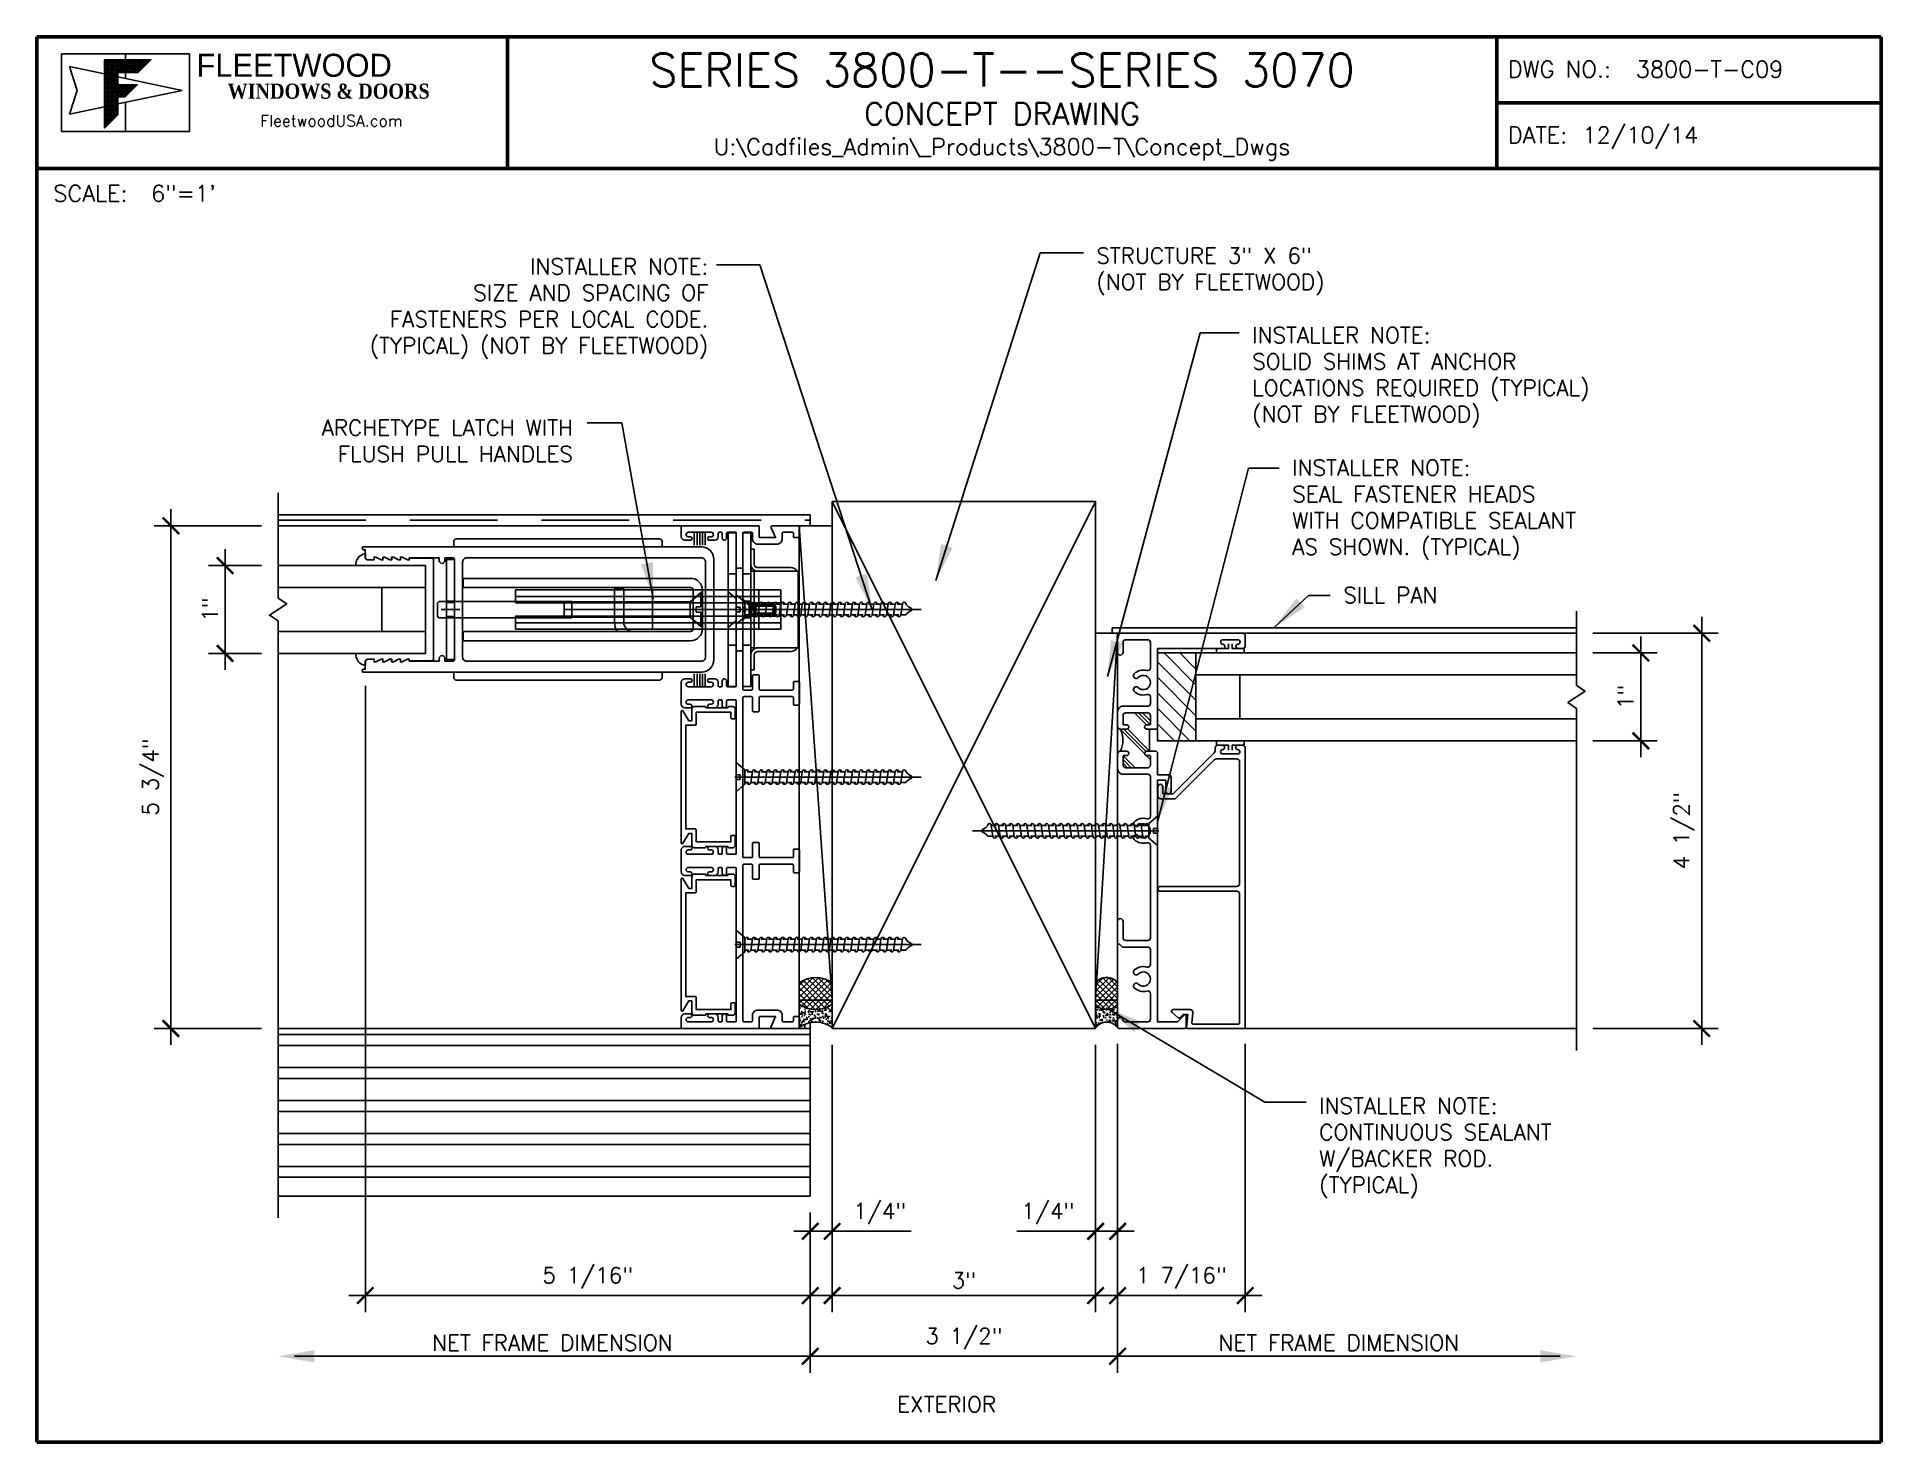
# Paper-space layout 'Layout1' of a CAD drawing. Header units: inches. Extents: x 0 to 10.5, y 0 to 8.
# The model-space entities are those that its viewports show. They can reach past a viewport. Long polylines and large blocks are cut down to what shows.
import ezdxf
from ezdxf.enums import TextEntityAlignment as Align

# ---------------------------------------------------------------- set-up
doc = ezdxf.new("R2010")
doc.units = ezdxf.units.IN
doc.header["$MEASUREMENT"] = 0
doc.linetypes.add('HIDDEN', pattern=[0.375, 0.25, -0.125])
for name, color, linetype in [('3800-FRAME', 1, 'Continuous'), ('BREAK', 6, 'Continuous'), ('BULB-VINYL SEAL', 200, 'Continuous'), ('DIM', 4, 'Continuous'), ('DIM @ 1', 4, 'Continuous'), ('DIM @ 2', 4, 'Continuous'), ('FASTENER', 5, 'Continuous'), ('FRAME', 1, 'Continuous'), ('GLASS', 7, 'Continuous'), ('INSTALLER NOTE', 7, 'Continuous'), ('INSTALLER NOTE @ 1', 7, 'Continuous'), ('INSTALLER NOTE @ 2', 7, 'Continuous'), ('RISER', 7, 'Continuous'), ('SETTING BLOCK', 4, 'Continuous'), ('SHIM', 1, 'Continuous'), ('SILL-PAN', 7, 'Continuous'), ('STRIKE-PLATE', 7, 'Continuous'), ('VENT', 5, 'Continuous'), ('WALL-CONDITION', 9, 'Continuous')]:
    doc.layers.add(name, color=color, linetype=linetype)
doc.layers.add('VIEWPORT LAYOUT', color=40, linetype='Continuous', plot=False)
doc.styles.add('SIMPLEX1', font='simplex.shx')
doc.styles.get("Standard").update_dxf_attribs({"font": 'romans.shx'})
doc.dimstyles.new('1X1', dxfattribs={"dimtxt": 0.09, "dimasz": 0.09375, "dimexe": 0.09375, "dimexo": 0.09375, "dimgap": 0.032, "dimtad": 1, "dimdec": 4, "dimzin": 11, "dimdsep": 46, "dimlunit": 5, "dimtxsty": 'Standard', "dimblk1": 'ARCHTICK', "dimblk2": 'ARCHTICK', "dimsah": 1, "dimcen": 0.09, "dimdle": 0.09375, "dimadec": 0, "dimazin": 0, "dimtfac": 1, "dimtdec": 4, "dimtofl": 0, "dimtmove": 0, "dimatfit": 3, "dimldrblk": 'ARROW', "dimfxl": 0, "dimfrac": 2, "dimtolj": 1, "dimtzin": 0, "dimarcsym": 0})
doc.dimstyles.new('1X1T-A', dxfattribs={"dimtxt": 0.09, "dimasz": 0.09375, "dimexe": 0.09375, "dimexo": 0.09375, "dimgap": 0.032, "dimtad": 1, "dimdec": 5, "dimdsep": 46, "dimlunit": 4, "dimtxsty": 'SIMPLEX1', "dimblk1": 'ARCHTICK', "dimblk2": 'ARROW', "dimsah": 1, "dimcen": 0.03, "dimdle": 0.09375, "dimse2": 1, "dimadec": 0, "dimazin": 0, "dimtfac": 1, "dimtdec": 5, "dimtofl": 0, "dimtmove": 0, "dimatfit": 3, "dimldrblk": 'ARCHTICK', "dimfxl": 0, "dimfrac": 2, "dimtolj": 1, "dimtzin": 0, "dimarcsym": 0})

psp = doc.layouts.get("Layout1")

msp = doc.modelspace()

# ---------------------------------------------------------------- texts
at = {"layer": 'INSTALLER NOTE'}
msp.add_text('EXTERIOR', height=0.18, dxfattribs=at).set_placement((1044.759, -175.166))
at = {"layer": 'INSTALLER NOTE', "char_height": 0.18}
for s, insert, width, attachment_point in [('STRUCTURE 3" X 6"\\P(NOT BY FLEETWOOD)', (1047.026, -162.176), 5.67038, 4), ('INSTALLER NOTE:\\PSIZE AND SPACING OF \\PFASTENERS PER LOCAL CODE. \\P{\\Fsimplex|c0;(TYPICAL)} (NOT BY FLEETWOOD)', (1042.608, -162.6), 6.94029, 6), ('INSTALLER NOTE:\\PSOLID SHIMS AT ANCHOR\\PLOCATIONS REQUIRED (TYPICAL) \\P(NOT BY FLEETWOOD)', (1048.801, -163.382), 5.67038, 4), ('ARCHETYPE LATCH WITH\\PFLUSH PULL HANDLES', (1041.067, -164.106), 5.94029, 6), ('INSTALLER NOTE:\\PSEAL FASTENER HEADS\\PWITH COMPATIBLE SEALANT\\PAS SHOWN. (TYPICAL)', (1049.257, -164.892), 5.67038, 4), ('SILL PAN', (1049.838, -165.862), 7.3198, 4), ('INSTALLER NOTE:\\PCONTINUOUS SEALANT\\PW/BACKER ROD.\\P(TYPICAL)', (1049.564, -172.157), 5.67038, 4)]:
    msp.add_mtext(s, dxfattribs=dict(at, insert=insert, width=width, attachment_point=attachment_point))

# ---------------------------------------------------------------- blocks, each defined once
blk = doc.blocks.new('CONCEPT LTB')
h = blk.add_hatch()
h.set_pattern_fill('ANSI37', color=151, scale=0.06, style=0)
h.paths.add_polyline_path([(0.649, 7.87), (0.385, 7.87), (0.385, 7.481), (0.461, 7.557), (0.461, 7.659), (0.503, 7.659), (0.571, 7.727), (0.461, 7.727), (0.461, 7.797), (0.576, 7.797)])
at = {"lineweight": 60}
for p, q in [((0, 0), (0, 8)), ((0, 8), (10.5, 8)), ((2.679, 7.25), (2.679, 8)), ((8.312, 8), (8.312, 7.25)), ((10.5, 8), (10.5, 0)), ((8.312, 7.625), (10.5, 7.625)), ((8.312, 7.625), (10.5, 7.625)), ((0, 7.25), (10.5, 7.25)), ((10.5, 0), (0, 0))]:
    blk.add_line(p, q, dxfattribs=at)
at = {"color": 151}
for p, q in [((0.14, 7.904), (0.14, 7.462)), ((0.14, 7.904), (0.868, 7.904)), ((0.504, 7.904), (0.504, 7.87)), ((0.868, 7.904), (0.868, 7.462)), ((0.504, 7.797), (0.504, 7.764)), ((0.504, 7.627), (0.504, 7.462)), ((0.14, 7.462), (0.868, 7.462))]:
    blk.add_line(p, q, dxfattribs=at)
at = {"color": 1}
for p, q in [((0.185, 7.831), (0.23, 7.695)), ((0.385, 7.789), (0.185, 7.831)), ((0.828, 7.695), (0.461, 7.773)), ((0.23, 7.695), (0.185, 7.56)), ((0.828, 7.695), (0.461, 7.618)), ((0.385, 7.602), (0.185, 7.56))]:
    blk.add_line(p, q, dxfattribs=at)
at = {"color": 151}
blk.add_lwpolyline([(0.461, 7.557), (0.461, 7.659), (0.503, 7.659), (0.461, 7.659), (0.461, 7.557), (0.385, 7.481), (0.385, 7.87), (0.649, 7.87), (0.576, 7.797), (0.461, 7.797), (0.461, 7.727), (0.571, 7.727), (0.461, 7.727), (0.461, 7.797), (0.576, 7.797), (0.649, 7.87), (0.385, 7.87), (0.385, 7.481), (0.461, 7.557), (0.461, 7.659), (0.503, 7.659), (0.571, 7.727), (0.461, 7.727), (0.461, 7.797), (0.576, 7.797), (0.649, 7.87), (0.385, 7.87), (0.385, 7.481)], close=True, dxfattribs=at)
for s, p in [('DWG NO.:', (8.375, 7.769)), ('DATE:', (8.375, 7.394)), ('SCALE:', (0.094, 7.062))]:
    blk.add_text(s, height=0.0938).set_placement(p)
at = {"attachment_point": 1}
for s, insert, char_height, width in [('{\\fBankGothic Md BT|b0|i0|c0|p34;FLEETWOOD}', (0.909, 7.904), 0.13124, 7.00828), ('{\\fGaramond|b1|i0|c0|p18;WINDOWS & DOORS}', (1.086, 7.734), 0.08608, 1.33618), ('{\\Fromant.shx|c0;FleetwoodUSA.com}', (1.272, 7.555), 0.06519, 0.98742)]:
    blk.add_mtext(s, dxfattribs=dict(at, insert=insert, char_height=char_height, width=width))
for tag, height, p in [('PRODUCT', 0.25, (5.495, 7.812)), ('TYPE1', 0.125, (5.495, 7.563)), ('FILEPATH', 0.0938, (5.495, 7.375))]:
    blk.add_attdef(tag, text='', height=height).set_placement(p, align=Align.MIDDLE_CENTER)
for tag, p in [('DWG_NO.', (9.039, 7.769)), ('DATE', (8.8, 7.394)), ('SCALE', (0.586, 7.062))]:
    blk.add_attdef(tag, p, '', height=0.0938)
blk = doc.blocks.new('3713-3 TRACK JAMB')
blk.add_lwpolyline([(-0.183, -3.901, -0.414214), (-0.173, -3.891), (-0.083, -3.891, -0.414214), (-0.073, -3.901), (-0.073, -3.957, 0.414214), (-0.048, -3.981), (-0.048, -3.981, 0.414214), (-0.023, -3.956), (-0.023, -3.901, -0.414214), (-0.013, -3.891), (0.013, -3.891, -0.414214), (0.023, -3.901), (0.023, -3.941, 0.414214), (0.063, -3.981), (0.123, -3.981, 0.414214), (0.143, -3.962), (0.143, -3.961, 0.414214), (0.123, -3.941), (0.102, -3.941, -0.414214), (0.078, -3.917), (0.078, -3.916, -0.414214), (0.102, -3.891), (0.363, -3.891, -0.414214), (0.388, -3.916), (0.388, -3.917, -0.414214), (0.363, -3.941), (0.343, -3.941, 0.414214), (0.323, -3.961, 0.414214), (0.343, -3.981), (0.403, -3.981, 0.414214), (0.443, -3.941), (0.443, -3.691, 0.414214), (0.403, -3.651), (0.343, -3.651, 0.414214), (0.323, -3.671, 0.414214), (0.343, -3.691), (0.363, -3.691, -0.414214), (0.388, -3.716), (0.388, -3.717, -0.414214), (0.363, -3.741), (0.102, -3.741, -0.414214), (0.078, -3.717), (0.078, -3.716, -0.414214), (0.102, -3.691), (0.123, -3.691, 0.414214), (0.143, -3.671), (0.143, -3.671, 0.414214), (0.123, -3.651), (0.063, -3.651, 0.414214), (0.023, -3.691), (0.023, -3.731, -0.414214), (0.013, -3.741), (-0.013, -3.741, -0.414214), (-0.023, -3.731), (-0.023, -3.676, 0.414214), (-0.048, -3.651), (-0.048, -3.651, 0.414214), (-0.073, -3.676), (-0.073, -3.731, -0.414214), (-0.083, -3.741), (-0.173, -3.741, -0.414214), (-0.183, -3.731), (-0.183, -1.993, -0.414214), (-0.173, -1.983), (-0.083, -1.983, -0.414214), (-0.073, -1.993), (-0.073, -2.049, 0.414214), (-0.048, -2.073), (-0.048, -2.073, 0.414214), (-0.023, -2.048), (-0.023, -1.993, -0.414214), (-0.013, -1.983), (0.013, -1.983, -0.414214), (0.023, -1.993), (0.023, -2.033, 0.414214), (0.063, -2.073), (0.123, -2.073, 0.414214), (0.143, -2.054), (0.143, -2.053, 0.414214), (0.123, -2.033), (0.102, -2.033, -0.414214), (0.078, -2.009), (0.078, -2.008, -0.414214), (0.102, -1.983), (0.363, -1.983, -0.414214), (0.388, -2.008), (0.388, -2.009, -0.414214), (0.363, -2.033), (0.343, -2.033, 0.414214), (0.323, -2.053, 0.414214), (0.343, -2.073), (0.403, -2.073, 0.414214), (0.443, -2.033), (0.443, -1.783, 0.414214), (0.403, -1.743), (0.343, -1.743, 0.414214), (0.323, -1.763, 0.414214), (0.343, -1.783), (0.363, -1.783, -0.414214), (0.388, -1.808), (0.388, -1.809, -0.414214), (0.363, -1.833), (0.102, -1.833, -0.414214), (0.078, -1.809), (0.078, -1.808, -0.414214), (0.102, -1.783), (0.123, -1.783, 0.414214), (0.143, -1.763), (0.143, -1.763, 0.414214), (0.123, -1.743), (0.063, -1.743, 0.414214), (0.023, -1.783), (0.023, -1.823, -0.414214), (0.013, -1.833), (-0.013, -1.833, -0.414214), (-0.023, -1.823), (-0.023, -1.768, 0.414214), (-0.048, -1.743), (-0.048, -1.743, 0.414214), (-0.073, -1.768), (-0.073, -1.823, -0.414214), (-0.083, -1.833), (-0.173, -1.833, -0.414214), (-0.183, -1.823), (-0.183, -0.085, -0.414214), (-0.173, -0.075), (-0.083, -0.075, -0.414214), (-0.073, -0.085), (-0.073, -0.141, 0.414214), (-0.048, -0.165), (-0.048, -0.165, 0.414214), (-0.023, -0.14), (-0.023, -0.085, -0.414214), (-0.013, -0.075), (0.013, -0.075, -0.414214), (0.023, -0.085), (0.023, -0.125, 0.414214), (0.063, -0.165), (0.123, -0.165, 0.414214), (0.143, -0.146), (0.143, -0.145, 0.414214), (0.123, -0.125), (0.102, -0.125, -0.414214), (0.078, -0.101), (0.078, -0.1, -0.414214), (0.102, -0.075), (0.363, -0.075, -0.414214), (0.388, -0.1), (0.388, -0.101, -0.414214), (0.363, -0.125), (0.343, -0.125, 0.414214), (0.323, -0.145, 0.414214), (0.343, -0.165), (0.403, -0.165, 0.414214), (0.443, -0.125), (0.443, -0.01, 0.414214), (0.433, 0), (-0.433, 0, 0.414214), (-0.443, -0.01), (-0.443, -0.125, -0.414214), (-0.453, -0.135), (-0.631, -0.135), (-0.579, -0.023, 0.546624), (-0.594, 0), (-0.891, 0, 0.414214), (-0.901, -0.01), (-0.901, -0.125, 0.414214), (-0.891, -0.135), (-0.843, -0.135, 0.414214), (-0.833, -0.125), (-0.833, -0.085, -0.414214), (-0.823, -0.075), (-0.716, -0.075, -0.414214), (-0.706, -0.085), (-0.706, -0.15, 0.414214), (-0.646, -0.21), (-0.428, -0.21, 0.414214), (-0.368, -0.15), (-0.368, -0.085, -0.414214), (-0.358, -0.075), (-0.268, -0.075, -0.414214), (-0.258, -0.085), (-0.258, -1.861, -0.414214), (-0.268, -1.871), (-0.358, -1.871, -0.414214), (-0.368, -1.861), (-0.368, -1.708, 0.414214), (-0.378, -1.698), (-0.433, -1.698, 0.414214), (-0.443, -1.708), (-0.443, -1.861, -0.414214), (-0.453, -1.871), (-0.781, -1.871), (-0.823, -1.871, -0.414214), (-0.833, -1.861), (-0.833, -1.783, 0.414214), (-0.843, -1.773), (-0.891, -1.773, 0.414214), (-0.901, -1.783), (-0.901, -2.033, 0.414214), (-0.891, -2.043), (-0.843, -2.043, 0.414214), (-0.833, -2.033), (-0.833, -1.956, -0.414214), (-0.823, -1.946), (-0.768, -1.946), (-0.453, -1.946, -0.414214), (-0.443, -1.956), (-0.443, -2.108, 0.414214), (-0.433, -2.118), (-0.378, -2.118, 0.414214), (-0.368, -2.108), (-0.368, -1.956, -0.414214), (-0.358, -1.946), (-0.268, -1.946, -0.414214), (-0.258, -1.956), (-0.258, -3.769, -0.414214), (-0.268, -3.779), (-0.309, -3.779), (-0.358, -3.779, -0.414214), (-0.368, -3.769), (-0.368, -3.616, 0.414214), (-0.378, -3.606), (-0.433, -3.606, 0.414214), (-0.443, -3.616), (-0.443, -3.769, -0.414214), (-0.453, -3.779), (-0.769, -3.779), (-0.823, -3.779, -0.414214), (-0.833, -3.769), (-0.833, -3.691, 0.414214), (-0.843, -3.681), (-0.891, -3.681, 0.414214), (-0.901, -3.691), (-0.901, -3.941, 0.414214), (-0.891, -3.951), (-0.843, -3.951, 0.414214), (-0.833, -3.941), (-0.833, -3.864, -0.414214), (-0.823, -3.854), (-0.768, -3.854), (-0.453, -3.854, -0.414214), (-0.443, -3.864), (-0.443, -4.016, 0.414214), (-0.433, -4.026), (-0.378, -4.026, 0.414214), (-0.368, -4.016), (-0.368, -3.864, -0.414214), (-0.358, -3.854), (-0.268, -3.854, -0.414214), (-0.258, -3.864), (-0.258, -5.639, -0.414214), (-0.268, -5.649), (-0.358, -5.649, -0.414214), (-0.368, -5.639), (-0.368, -5.574, 0.414214), (-0.428, -5.514), (-0.646, -5.514, 0.414214), (-0.706, -5.574), (-0.706, -5.639, -0.414214), (-0.716, -5.649), (-0.823, -5.649, -0.414214), (-0.833, -5.639), (-0.833, -5.599, 0.414214), (-0.843, -5.589), (-0.891, -5.589, 0.414214), (-0.901, -5.599), (-0.901, -5.714, 0.414214), (-0.891, -5.724), (-0.594, -5.724, 0.546624), (-0.579, -5.701), (-0.631, -5.589), (-0.453, -5.589, -0.414214), (-0.443, -5.599), (-0.443, -5.714, 0.414214), (-0.433, -5.724), (0.433, -5.724, 0.414214), (0.443, -5.714), (0.443, -5.599, 0.414214), (0.403, -5.559), (0.343, -5.559, 0.414214), (0.323, -5.579, 0.414214), (0.343, -5.599), (0.363, -5.599, -0.414214), (0.388, -5.624), (0.388, -5.625, -0.414214), (0.363, -5.649), (0.102, -5.649, -0.414214), (0.078, -5.625), (0.078, -5.624, -0.414214), (0.102, -5.599), (0.123, -5.599, 0.414214), (0.143, -5.579), (0.143, -5.579, 0.414214), (0.123, -5.559), (0.063, -5.559, 0.414214), (0.023, -5.599), (0.023, -5.639, -0.414214), (0.013, -5.649), (-0.013, -5.649, -0.414214), (-0.023, -5.639), (-0.023, -5.584, 0.414214), (-0.048, -5.559), (-0.048, -5.559, 0.414214), (-0.073, -5.584), (-0.073, -5.639, -0.414214), (-0.083, -5.649), (-0.173, -5.649, -0.414214), (-0.183, -5.639)], format="xyb", close=True)
for points in [[(0.323, -1.763), (0.323, -1.763)], [(0.323, -3.671), (0.323, -3.671)], [(0.323, -5.579), (0.323, -5.579)]]:
    blk.add_lwpolyline(points)
blk = doc.blocks.new('3710 Jamb Filler')
blk.add_lwpolyline([(-0.12, 0.774, 0.414214), (-0.15, 0.804), (-0.27, 0.804, 0.414214), (-0.28, 0.794), (-0.28, 0.789), (-0.53, 0.789), (-0.53, 0.794, 0.414214), (-0.54, 0.804), (-0.585, 0.804, 0.414214), (-0.615, 0.774), (-0.615, 0.674, 0.414214), (-0.605, 0.664), (-0.575, 0.664, 0.414214), (-0.565, 0.674), (-0.565, 0.739), (-0.17, 0.739), (-0.17, 0.601, 0.414214), (-0.16, 0.591), (-0.05, 0.591), (-0.05, -0.591), (-0.16, -0.591, 0.414214), (-0.17, -0.601), (-0.17, -0.739), (-0.565, -0.739), (-0.565, -0.674, 0.414214), (-0.575, -0.664), (-0.605, -0.664, 0.414214), (-0.615, -0.674), (-0.615, -0.774, 0.414214), (-0.585, -0.804), (-0.54, -0.804, 0.414214), (-0.53, -0.794), (-0.53, -0.789), (-0.28, -0.789), (-0.28, -0.794, 0.414214), (-0.27, -0.804), (-0.15, -0.804, 0.414214), (-0.12, -0.774), (-0.12, -0.641), (-0.084, -0.641), (-0.019, -0.754, 0.767327), (0, -0.749), (0, 0.749, 0.767327), (-0.019, 0.754), (-0.084, 0.641), (-0.12, 0.641)], format="xyb", close=True)
blk = doc.blocks.new('StrikePlateAssy(EX_HI)')
at = {"linetype": 'Continuous'}
for p, q in [((-0.165, 0.688), (-0.205, 0.688)), ((-0.205, 0.517), (-0.205, 0.688)), ((-0.165, 0.517), (-0.165, 0.688)), ((-0.705, 0.437), (-0.625, 0.437)), ((-0.705, 0.437), (-0.705, 0.397)), ((-0.625, 0.477), (-0.245, 0.477)), ((-0.245, 0.437), (-0.625, 0.437)), ((-0.205, 0.437), (-0.245, 0.437)), ((-0.205, 0.437), (-0.205, -0.438)), ((-0.165, 0.437), (-0.205, 0.437)), ((-0.165, 0.437), (-0.165, -0.438)), ((-0.705, -0.398), (-0.705, 0.397)), ((0.09, 0.203), (0, 0.124)), ((0.09, -0.203), (0, -0.124)), ((-0.705, -0.438), (-0.705, -0.398)), ((-0.625, -0.438), (-0.705, -0.438)), ((-0.625, -0.438), (-0.245, -0.438)), ((-0.245, -0.478), (-0.625, -0.478)), ((-0.245, -0.438), (-0.205, -0.438)), ((-0.165, -0.438), (-0.205, -0.438)), ((-0.205, -0.688), (-0.205, -0.518)), ((-0.165, -0.688), (-0.165, -0.518)), ((-0.165, -0.688), (-0.205, -0.688))]:
    blk.add_line(p, q, dxfattribs=at)
for p, q in [((0, 0.469), (-0.075, 0.469)), ((-0.075, 0.406), (-0.165, 0.406)), ((0.09, 0.406), (0, 0.406)), ((-0.436, 0.054), (-0.45, 0.04)), ((-0.45, 0.04), (-0.222, 0.04)), ((-0.45, -0.04), (-0.45, 0.04)), ((-0.197, 0.054), (-0.436, 0.054)), ((-0.436, -0.054), (-0.436, 0.054)), ((0.013, 0), (-0.23, 0)), ((-0.222, 0.04), (-0.197, 0.054)), ((-0.222, -0.054), (-0.222, 0.054)), ((-0.197, -0.054), (-0.197, 0.054)), ((-0.147, 0.051), (-0.197, 0.051)), ((-0.165, 0.095), (-0.165, -0.095)), ((-0.165, 0.095), (-0.075, 0.095)), ((-0.138, 0.065), (-0.165, 0.065)), ((-0.147, 0.051), (-0.075, 0.113)), ((-0.147, -0.051), (-0.147, 0.051)), ((-0.138, 0.065), (-0.075, 0.12)), ((-0.075, 0.02), (-0.105, 0.02)), ((-0.105, -0.019), (-0.105, 0.02)), ((-0.075, 0.113), (-0.075, 0.02)), ((0.173, 0), (-0.07, 0)), ((-0.044, 0), (-0.788, 0)), ((-0.45, -0.04), (-0.222, -0.04)), ((-0.436, -0.054), (-0.45, -0.04)), ((-0.197, -0.054), (-0.436, -0.054)), ((-0.222, -0.04), (-0.197, -0.054)), ((-0.147, -0.051), (-0.197, -0.051)), ((-0.138, -0.065), (-0.165, -0.065)), ((-0.165, -0.095), (-0.075, -0.095)), ((-0.147, -0.051), (-0.075, -0.112)), ((-0.138, -0.065), (-0.075, -0.12)), ((-0.075, -0.019), (-0.105, -0.019)), ((-0.075, -0.112), (-0.075, -0.019)), ((-0.075, -0.406), (-0.165, -0.406)), ((0.09, -0.406), (0, -0.406)), ((0, -0.469), (-0.075, -0.469))]:
    blk.add_line(p, q)
for points in [[(-0.165, -0.875), (-0.075, -0.875), (-0.075, 0.875), (-0.165, 0.875)], [(0, -0.875), (0.09, -0.875), (0.09, 0.875), (0, 0.875)]]:
    blk.add_lwpolyline(points, close=True)
for centre, radius, start, end in [((-0.625, 0.397), 0.08, 90, 150), ((-0.245, 0.517), 0.08, 270, 0), ((-0.245, 0.517), 0.04, 270, 0), ((-0.625, -0.398), 0.08, 210, 270), ((-0.245, -0.518), 0.08, 0, 90), ((-0.245, -0.518), 0.04, 0, 90)]:
    blk.add_arc(centre, radius, start, end, dxfattribs=at)
blk = doc.blocks.new('*U6')
at = {"layer": 'STRIKE-PLATE', "color": 7}
for p, q in [((-0.262, 5.649), (-0.262, 5.501)), ((-0.231, 5.649), (-0.231, 5.501)), ((-0.2, 5.649), (-0.2, 5.501)), ((-0.169, 5.649), (-0.169, 5.501)), ((-0.138, 5.649), (-0.138, 5.501)), ((-0.262, 3.891), (-0.262, 4.039)), ((-0.231, 3.891), (-0.231, 4.039)), ((-0.2, 3.891), (-0.2, 4.039)), ((-0.169, 3.891), (-0.169, 4.039)), ((-0.138, 3.891), (-0.138, 4.039))]:
    blk.add_line(p, q, dxfattribs=at)
at = {"layer": 'FRAME'}
for name, p in [('3713-3 TRACK JAMB', (-0.433, 5.724)), ('3710 Jamb Filler', (0.01, 2.862)), ('3710 Jamb Filler', (0.01, 0.954))]:
    blk.add_blockref(name, p, dxfattribs=at)
at = {"layer": 'STRIKE-PLATE'}
blk.add_blockref('StrikePlateAssy(EX_HI)', (-0.615, 4.77), dxfattribs=at)
blk = doc.blocks.new('3767 LEADSILE')
for points in [[(3.769, -0.597), (3.749, -0.597), (3.689, -0.565), (3.669, -0.565), (3.669, -0.597), (3.649, -0.597), (3.589, -0.565), (3.569, -0.565), (3.569, -0.597), (3.549, -0.597), (3.489, -0.565), (3.469, -0.565), (3.469, -0.588), (3.126, -0.588), (3.126, -0.556, 1), (3.064, -0.556), (3.064, -0.588), (2.969, -0.588, -0.414214), (2.954, -0.573), (2.954, 0.573, -0.414214), (2.969, 0.588), (3.064, 0.588), (3.064, 0.556, 1), (3.126, 0.556), (3.126, 0.588), (3.469, 0.588), (3.469, 0.565), (3.489, 0.565), (3.549, 0.597), (3.569, 0.597), (3.569, 0.565), (3.589, 0.565), (3.649, 0.597), (3.669, 0.597), (3.669, 0.565), (3.689, 0.565), (3.749, 0.597), (3.769, 0.597), (3.769, 0.565), (3.789, 0.565), (3.849, 0.597), (3.869, 0.597), (3.869, 0.565), (3.938, 0.565, 0.414214), (3.969, 0.596), (3.969, 0.681), (3.989, 0.681, 1), (3.989, 0.713), (0.14, 0.713, 0.414214), (0, 0.573), (0, -0.573, 0.414214), (0.14, -0.713), (3.989, -0.713, 1), (3.989, -0.681), (3.969, -0.681), (3.969, -0.596, 0.414214), (3.938, -0.565), (3.869, -0.565), (3.869, -0.597), (3.849, -0.597), (3.789, -0.565), (3.769, -0.565)], [(2.814, -0.588, 0.414214), (2.86, -0.542), (2.86, 0.542, 0.414214), (2.814, 0.588), (0.14, 0.588, 0.414214), (0.094, 0.542), (0.094, -0.542, 0.414214), (0.14, -0.588)]]:
    blk.add_lwpolyline(points, format="xyb", close=True)
blk = doc.blocks.new('ARCHETYPE LATCH')
for p, q in [((-0.631, 0.225), (2.389, 0.225)), ((-0.631, 0.225), (-0.631, -0.225)), ((-0.381, -0.225), (-0.381, 0.225)), ((0.831, -0.225), (0.831, 0.225)), ((1.262, 0.235), (1.157, 0.235)), ((1.157, -0.145), (1.157, 0.235)), ((1.262, -0.145), (1.262, 0.235)), ((2.389, 0.225), (2.389, 0.075)), ((-0.631, 0.15), (2.389, 0.15)), ((-0.631, 0.075), (2.389, 0.075)), ((-0.631, 0), (1.837, 0)), ((0.28, 0.193), (0.28, 0.03)), ((0.401, 0.089), (0.28, 0.193)), ((0.28, 0.03), (0.333, 0.03)), ((0.333, 0.03), (0.333, -0.03)), ((0.401, 0.089), (1.749, 0.089)), ((0.401, 0.089), (0.401, -0.089)), ((1.837, -0.075), (1.837, 0.075)), ((-0.631, -0.075), (2.389, -0.075)), ((-0.631, -0.15), (2.389, -0.15)), ((0.28, -0.192), (0.28, -0.03)), ((0.28, -0.03), (0.333, -0.03)), ((0.401, -0.089), (0.28, -0.192)), ((0.401, -0.089), (1.749, -0.089)), ((2.389, -0.075), (2.389, -0.225))]:
    blk.add_line(p, q)
at = {"ltscale": 0.3}
for p, q in [((0.239, 0), (-0.021, 0)), ((0.401, 0), (1.036, 0)), ((3.025, 0), (3.235, 0))]:
    blk.add_line(p, q, dxfattribs=at)
at = {"ltscale": 0.5}
for p, q in [((0.262, 0.206), (0.355, 0.125)), ((3.085, 0.095), (3.175, 0.095)), ((3.085, 0.095), (3.1, 0.08)), ((3.1, 0.08), (3.16, 0.08)), ((3.175, 0.095), (3.16, 0.08)), ((0.355, -0.125), (0.262, -0.205)), ((3.1, -0.08), (3.085, -0.095)), ((3.085, -0.095), (3.175, -0.095)), ((3.16, -0.08), (3.1, -0.08)), ((3.16, -0.08), (3.175, -0.095))]:
    blk.add_line(p, q, dxfattribs=at)
for points in [[(3.064, 0.803), (0.749, 0.803, 0.414214), (0.719, 0.773), (0.719, 0.713), (3.094, 0.713), (3.094, 0.773, 0.414214)], [(3.064, -0.803), (0.749, -0.803, -0.414214), (0.719, -0.773), (0.719, -0.713), (3.094, -0.713), (3.094, -0.773, -0.414214)]]:
    blk.add_lwpolyline(points, format="xyb", close=True)
for points in [[(3.085, -0.568), (3.175, -0.568), (3.175, 0.568), (3.085, 0.568)], [(3.262, 0.093), (1.749, 0.093), (1.749, -0.093), (3.262, -0.093), (3.28, -0.075), (3.28, 0.075)]]:
    blk.add_lwpolyline(points, close=True)
blk.add_lwpolyline([(0.397, -0.355), (2.987, -0.355), (2.987, -0.25), (0.397, -0.25, -0.414214), (0.367, -0.22), (0.367, 0.22, -0.414214), (0.397, 0.25), (2.987, 0.25), (2.987, 0.355), (0.397, 0.355, 0.414214), (0.262, 0.22), (0.262, -0.22, 0.414214), (0.397, -0.355), (1.052, -0.355)], format="xyb")
blk.add_lwpolyline([(-0.631, -0.225), (2.389, -0.225)])
for radius, start in [(0.105, 270), (0.21, 330)]:
    blk.add_arc((1.052, -0.145), radius, start, 360)
blk = doc.blocks.new('*U14')
at = {"rotation": 180}
blk.add_blockref('3767 LEADSILE', (-0.255, 0), dxfattribs=at)
at = {"xscale": -1}
blk.add_blockref('ARCHETYPE LATCH', (-0.123, 0), dxfattribs=at)
blk = doc.blocks.new('*U18')
blk.add_lwpolyline([(1.179, 0.5), (1.161, 0.5), (1.161, 0.48), (1.191, 0.42), (1.191, 0.4), (1.161, 0.4), (1.161, 0.38), (1.191, 0.32), (1.191, 0.3), (1.161, 0.3), (1.161, 0.28), (1.191, 0.22), (1.191, 0.2), (1.161, 0.2), (1.161, 0.18), (1.191, 0.12), (1.191, 0.1), (1.161, 0.1), (1.161, 0.031, 0.414214), (1.192, 0), (1.23, 0, -0.438024), (1.096, -0.105), (1.096, 0.687), (0.096, 0.687), (0.096, -0.105, -0.438024), (-0.038, 0), (0, 0, 0.414214), (0.031, 0.031), (0.031, 0.1), (0.001, 0.1), (0.001, 0.12), (0.031, 0.18), (0.031, 0.2), (0.001, 0.2), (0.001, 0.22), (0.031, 0.28), (0.031, 0.3), (0.001, 0.3), (0.001, 0.32), (0.031, 0.38), (0.031, 0.4), (0.001, 0.4), (0.001, 0.42), (0.031, 0.48), (0.031, 0.5), (0.013, 0.5), (0.013, 0.713), (0.013, 0.749, -0.072616), (0.017, 0.776), (1.175, 0.776, -0.072616), (1.179, 0.749), (1.179, 0.713)], format="xyb", close=True)
at = {"layer": 'GLASS'}
for p, q in [((0.096, -0.993), (0.096, 0.687)), ((0.096, 0.687), (1.096, 0.687)), ((0.346, 0.687), (0.346, -0.993)), ((0.846, -0.993), (0.846, 0.687)), ((1.096, 0.687), (1.096, -0.993)), ((0.846, 0.187), (0.346, 0.187))]:
    blk.add_line(p, q, dxfattribs=at)
blk = doc.blocks.new('3801 1 INCH GLASS STOP')
blk.add_lwpolyline([(2.741, 0.327, -0.414214), (2.769, 0.299, -0.414214), (2.741, 0.271), (2.669, 0.271, 0.414214), (2.659, 0.261), (2.659, 0.167, 0.198912), (2.668, 0.145), (3.128, -0.315, 0.198912), (3.15, -0.324), (3.183, -0.324, -0.414214), (3.214, -0.355), (3.214, -0.408, -0.414214), (3.189, -0.433, -0.399638), (3.164, -0.41, 0.400364), (3.139, -0.386, 0.414214), (3.114, -0.411), (3.114, -0.581, 0.414214), (3.139, -0.606), (3.139, -0.606, 0.399638), (3.164, -0.582, -0.399638), (3.189, -0.558, -0.414214), (3.214, -0.583), (3.214, -0.637, -0.414214), (3.183, -0.668), (-0.001, -0.668, -0.414214), (-0.011, -0.658), (-0.011, -0.01, -0.440011), (0, 0), (0.149, -0.013), (0.149, 0.04), (0.115, 0.074, -0.395486), (0.114, 0.102), (0.17, 0.165, -0.691708), (0.205, 0.152), (0.205, -0.04, -0.440011), (0.171, -0.071), (0.05, -0.061, 0.440011), (0.039, -0.071), (0.039, -0.593, 0.414214), (0.049, -0.603), (1.52, -0.603, 0.414214), (1.551, -0.572), (1.551, 0.299, -0.414214), (1.579, 0.327, -0.414214), (1.607, 0.299), (1.607, -0.572, 0.414214), (1.638, -0.603), (3.027, -0.603, 0.414214), (3.058, -0.572), (3.058, -0.337, 0.198912), (3.049, -0.315), (2.612, 0.122, -0.198912), (2.603, 0.144), (2.603, 0.296, -0.414214), (2.634, 0.327)], format="xyb", close=True)
blk = doc.blocks.new('Flat_HD_#8x2p00')
for p, q in [((-0.027, 0.043), (-0.166, 0.043)), ((-0.166, 0.043), (-0.082, -0.057)), ((-0.027, 0.043), (-0.027, -0.002)), ((0, 0.06), (0, -2.063)), ((0.166, 0.043), (0.027, 0.043)), ((0.027, 0.043), (0.027, -0.002)), ((0.166, 0.043), (0.082, -0.057)), ((0.082, -0.057), (-0.082, -0.057)), ((0.027, -0.002), (-0.027, -0.002)), ((0.061, -1.831), (-0.061, -1.849))]:
    blk.add_line(p, q)
at = {"linetype": 'Continuous'}
for p, q in [((-0.044, -0.057), (-0.065, -0.06)), ((0.065, -0.122), (-0.065, -0.141)), ((0.065, -0.204), (-0.065, -0.222)), ((-0.061, -0.057), (-0.061, -0.059)), ((-0.061, -0.08), (-0.061, -0.141)), ((-0.061, -0.162), (-0.061, -0.222)), ((0.061, -0.057), (0.061, -0.102)), ((0.061, -0.123), (0.061, -0.183)), ((0.061, -0.204), (0.061, -0.264)), ((0.065, -0.285), (-0.065, -0.304)), ((0.065, -0.366), (-0.065, -0.385)), ((-0.061, -0.243), (-0.061, -0.303)), ((-0.061, -0.324), (-0.061, -0.385)), ((-0.061, -0.406), (-0.061, -0.466)), ((0.061, -0.286), (0.061, -0.346)), ((0.061, -0.367), (0.061, -0.427)), ((0.065, -0.448), (-0.065, -0.466)), ((0.065, -0.529), (-0.065, -0.548)), ((0.065, -0.61), (-0.065, -0.629)), ((-0.061, -0.487), (-0.061, -0.547)), ((-0.061, -0.569), (-0.061, -0.629)), ((0.061, -0.448), (0.061, -0.508)), ((0.061, -0.53), (0.061, -0.59)), ((0.061, -0.611), (0.061, -0.671)), ((0.065, -0.692), (-0.065, -0.71)), ((0.065, -0.773), (-0.065, -0.792)), ((-0.061, -0.65), (-0.061, -0.71)), ((-0.061, -0.731), (-0.061, -0.791)), ((-0.061, -0.813), (-0.061, -0.873)), ((0.061, -0.692), (0.061, -0.752)), ((0.061, -0.774), (0.061, -0.834)), ((0.065, -0.854), (-0.065, -0.873)), ((0.065, -0.936), (-0.065, -0.954)), ((0.065, -1.017), (-0.065, -1.036)), ((-0.061, -0.894), (-0.061, -0.954)), ((-0.061, -0.975), (-0.061, -1.036)), ((0.061, -0.855), (0.061, -0.915)), ((0.061, -0.936), (0.061, -0.996)), ((0.061, -1.018), (0.061, -1.078)), ((0.065, -1.098), (-0.065, -1.117)), ((0.065, -1.18), (-0.065, -1.199)), ((-0.061, -1.057), (-0.061, -1.117)), ((-0.061, -1.138), (-0.061, -1.198)), ((-0.061, -1.219), (-0.061, -1.28)), ((0.061, -1.099), (0.061, -1.159)), ((0.061, -1.18), (0.061, -1.24)), ((0.065, -1.261), (-0.065, -1.28)), ((0.065, -1.342), (-0.065, -1.361)), ((0.065, -1.424), (-0.065, -1.443)), ((-0.061, -1.301), (-0.061, -1.361)), ((-0.061, -1.382), (-0.061, -1.442)), ((-0.061, -1.463), (-0.061, -1.524)), ((0.061, -1.262), (0.061, -1.322)), ((0.061, -1.343), (0.061, -1.403)), ((0.061, -1.424), (0.061, -1.484)), ((0.065, -1.505), (-0.065, -1.524)), ((0.065, -1.587), (-0.065, -1.605)), ((0.065, -1.668), (-0.065, -1.687)), ((-0.061, -1.545), (-0.061, -1.605)), ((-0.061, -1.626), (-0.061, -1.686)), ((0.061, -1.506), (0.061, -1.566)), ((0.061, -1.587), (0.061, -1.647)), ((0.061, -1.669), (0.061, -1.728)), ((0.065, -1.749), (-0.065, -1.768)), ((-0.061, -1.707), (-0.061, -1.768)), ((-0.061, -1.789), (-0.061, -1.849)), ((0.061, -1.75), (0.061, -1.81)), ((0.061, -1.831), (0.061, -1.889)), ((-0.006, -1.957), (0.006, -1.957))]:
    blk.add_line(p, q, dxfattribs=at)
for centre, radius, start, end in [((-0.061, -0.08), 0.0211, 90, 270), ((-0.061, -0.08), 0.0211, 90, 270), ((-0.061, -0.162), 0.0211, 90, 270), ((-0.061, -0.162), 0.0211, 90, 270), ((0.061, -0.102), 0.0211, 270, 90), ((0.061, -0.183), 0.0211, 270, 90), ((-0.061, -0.243), 0.0211, 90, 270), ((-0.061, -0.324), 0.0211, 90, 270), ((-0.061, -0.324), 0.0211, 90, 270), ((-0.061, -0.406), 0.0211, 90, 270), ((0.061, -0.264), 0.0211, 270, 90), ((0.061, -0.346), 0.0211, 270, 90), ((0.061, -0.427), 0.0211, 270, 90), ((-0.061, -0.487), 0.0211, 90, 270), ((-0.061, -0.569), 0.0211, 90, 270), ((-0.061, -0.569), 0.0211, 90, 270), ((-0.061, -0.65), 0.0211, 90, 270), ((-0.061, -0.65), 0.0211, 90, 270), ((0.061, -0.508), 0.0211, 270, 90), ((0.061, -0.59), 0.0211, 270, 90), ((-0.061, -0.731), 0.0211, 90, 270), ((-0.061, -0.813), 0.0211, 90, 270), ((-0.061, -0.813), 0.0211, 90, 270), ((0.061, -0.671), 0.0211, 270, 90), ((0.061, -0.752), 0.0211, 270, 90), ((0.061, -0.834), 0.0211, 270, 90), ((-0.061, -0.894), 0.0211, 90, 270), ((-0.061, -0.975), 0.0211, 90, 270), ((-0.061, -0.975), 0.0211, 90, 270), ((-0.061, -1.057), 0.0211, 90, 270), ((0.061, -0.915), 0.0211, 270, 90), ((0.061, -0.996), 0.0211, 270, 90), ((-0.061, -1.138), 0.0211, 90, 270), ((-0.061, -1.138), 0.0211, 90, 270), ((-0.061, -1.219), 0.0211, 90, 270), ((0.061, -1.078), 0.0211, 270, 90), ((0.061, -1.159), 0.0211, 270, 90), ((0.061, -1.24), 0.0211, 270, 90), ((-0.061, -1.301), 0.0211, 90, 270), ((-0.061, -1.301), 0.0211, 90, 270), ((-0.061, -1.382), 0.0211, 90, 270), ((-0.061, -1.463), 0.0211, 90, 270), ((-0.061, -1.463), 0.0211, 90, 270), ((0.061, -1.322), 0.0211, 270, 90), ((0.061, -1.403), 0.0211, 270, 90), ((0.061, -1.484), 0.0211, 270, 90), ((-0.061, -1.545), 0.0211, 90, 270), ((-0.061, -1.626), 0.0211, 90, 270), ((-0.061, -1.626), 0.0211, 90, 270), ((0.061, -1.566), 0.0211, 270, 90), ((0.061, -1.647), 0.0211, 270, 90), ((-0.061, -1.707), 0.0211, 90, 270), ((-0.061, -1.789), 0.0211, 90, 270), ((-0.061, -1.789), 0.0211, 90, 270), ((-0.061, -1.87), 0.0211, 90, 276.2091), ((0.137, -1.996), 0.131, 125.4362, 159.2949), ((0.061, -1.728), 0.0211, 270, 90), ((0.061, -1.81), 0.0211, 270, 90), ((-0.137, -1.996), 0.131, 20.7051, 53.331), ((-0.006, -1.948), 0.00861, 191.7651, 270), ((0.006, -1.948), 0.00861, 270, 348.2349)]:
    blk.add_arc(centre, radius, start, end, dxfattribs=at)
blk = doc.blocks.new('3805_BLOCK_FRAME')
h = blk.add_hatch()
h.set_pattern_fill('PLAST', angle=45, style=0)
h.paths.add_polyline_path([(-0.819, 1.361, 0.414214), (-0.85, 1.392), (-0.946, 1.392, 0.414214), (-0.956, 1.382), (-0.956, 1.351, -0.414214), (-0.98, 1.326, -0.414214), (-1.005, 1.351), (-1.005, 1.423, -0.235384), (-1.256, 1.423), (-1.256, 1.351, -0.414214), (-1.282, 1.326, -0.414214), (-1.306, 1.351), (-1.306, 1.382, 0.414214), (-1.316, 1.392), (-1.413, 1.392, 0.414214), (-1.444, 1.361), (-1.444, 1.111, 0.414214), (-1.413, 1.08), (-1.316, 1.08, 0.414214), (-1.306, 1.09), (-1.306, 1.121, -0.414214), (-1.282, 1.146, -0.414214), (-1.256, 1.121), (-1.256, 1.09), (-1.005, 1.09), (-1.005, 1.121, -0.414214), (-0.98, 1.146, -0.414214), (-0.956, 1.121), (-0.956, 1.09, 0.414214), (-0.946, 1.08), (-0.85, 1.08, 0.414214), (-0.819, 1.111)])
at = {"color": 7}
blk.add_line((-1.005, 1.09), (-1.256, 1.09), dxfattribs=at)
blk.add_line((-1.005, 1.09), (-1.005, 1.015))
blk.add_lwpolyline([(-3.452, 1.454), (-3.193, 1.454, -0.414214), (-3.162, 1.423, -0.414214), (-3.193, 1.392), (-3.381, 1.392, 0.414214), (-3.412, 1.361), (-3.412, 1.111, 0.414214), (-3.381, 1.08), (-2.329, 1.08, 0.5024), (-2.299, 1.12, -0.280293), (-2.262, 1.264, -0.498955), (-2.213, 1.256, -0.334263), (-2.219, 1.219, 2.470836), (-2.106, 1.219, -0.334263), (-2.112, 1.256, -0.498955), (-2.063, 1.264, -0.280293), (-2.026, 1.12, 0.5024), (-1.996, 1.08), (-1.549, 1.08, 0.414214), (-1.518, 1.111), (-1.518, 1.392, -0.414214), (-1.456, 1.454), (-1.287, 1.454, -0.414214), (-1.256, 1.423), (-1.256, 1.351, -0.414214), (-1.282, 1.326, -0.414214), (-1.306, 1.351), (-1.306, 1.382, 0.414214), (-1.316, 1.392), (-1.413, 1.392, 0.414214), (-1.444, 1.361), (-1.444, 1.111, 0.414214), (-1.413, 1.08), (-1.316, 1.08, 0.414214), (-1.306, 1.09), (-1.306, 1.121, -0.414214), (-1.282, 1.146, -0.414214), (-1.256, 1.121), (-1.256, 1.09), (-1.256, 1.015), (-1.271, 1), (-1.524, 1), (-1.524, 0.875, -0.414214), (-1.556, 0.844), (-1.711, 0.844, -0.414214), (-1.742, 0.875, -0.414214), (-1.711, 0.906), (-1.586, 0.906), (-1.586, 1), (-4.338, 1), (-4.338, 0.776, 0.198912), (-4.335, 0.769), (-4.255, 0.69, -0.668179), (-4.263, 0.673), (-4.403, 0.673, -0.414214), (-4.412, 0.683), (-4.412, 1.444, -0.414214), (-4.403, 1.454), (-4.319, 1.454, -0.414214), (-4.287, 1.423, -0.358249), (-4.312, 1.393, 0.358249), (-4.338, 1.362), (-4.338, 1.111, 0.414214), (-4.306, 1.08), (-4.017, 1.08, 0.5024), (-3.987, 1.12, -0.280293), (-3.95, 1.264, -0.498955), (-3.901, 1.256), (-3.901, 1.256, -0.334263), (-3.907, 1.219, 2.470836), (-3.794, 1.219, -0.334263), (-3.8, 1.256), (-3.8, 1.256, -0.498955), (-3.751, 1.264, -0.280293), (-3.714, 1.12, 0.5024), (-3.684, 1.08), (-3.518, 1.08, 0.414214), (-3.487, 1.111), (-3.487, 1.399), (-3.452, 1.434)], format="xyb", close=True)
blk.add_lwpolyline([(-1.005, 1.09), (-1.005, 1.121, -0.414214), (-0.98, 1.146, -0.414214), (-0.956, 1.121), (-0.956, 1.09, 0.414214), (-0.946, 1.08), (-0.85, 1.08, 0.414214), (-0.819, 1.111), (-0.819, 1.361, 0.414214), (-0.85, 1.392), (-0.946, 1.392, 0.414214), (-0.956, 1.382), (-0.956, 1.351, -0.414214), (-0.98, 1.326), (-0.98, 1.326, -0.414214), (-1.005, 1.351), (-1.005, 1.423, -0.414214), (-0.975, 1.454), (-0.806, 1.454, -0.414214), (-0.744, 1.392), (-0.744, 1.111, 0.414214), (-0.712, 1.08), (-0.641, 1.08, 0.5024), (-0.611, 1.12, -0.280293), (-0.574, 1.264, -0.498955), (-0.525, 1.256), (-0.525, 1.256, -0.334263), (-0.531, 1.219, 2.470836), (-0.418, 1.219, -0.334263), (-0.424, 1.256, -0.498955), (-0.375, 1.264, -0.280293), (-0.338, 1.12, 0.5024), (-0.308, 1.08), (-0.018, 1.08, 0.414214), (0.013, 1.111), (0.013, 1.361, 0.414214), (-0.018, 1.392), (-0.131, 1.392, -0.414214), (-0.162, 1.423, -0.414214), (-0.131, 1.454), (0.088, 1.454), (0.088, 0.031, -0.414214), (0.056, 0), (-0.056, 0, -0.414214), (-0.087, 0.031), (-0.087, 0.083, -0.414214), (-0.062, 0.107), (-0.062, 0.107, -0.399638), (-0.038, 0.084, 0.399638), (-0.013, 0.06), (-0.013, 0.06, 0.414214), (0.013, 0.085), (0.013, 0.255, 0.414214), (-0.013, 0.28), (-0.013, 0.28, 0.399638), (-0.038, 0.256, -0.399638), (-0.062, 0.232, -0.414214), (-0.087, 0.257), (-0.087, 0.309), (-0.087, 1), (-0.99, 1), (-1.005, 1.015)], format="xyb")
blk.add_arc((-1.131, 1.675), 0.281, 243.5092, 296.4908, dxfattribs=at)
blk = doc.blocks.new('*U24')
blk.add_blockref('3805_BLOCK_FRAME', (0, 0))
blk = doc.blocks.new('_ARCHTICK')
at = {"color": 0, "linetype": 'ByBlock', "const_width": 0.15}
blk.add_lwpolyline([(-0.5, -0.5), (0.5, 0.5)], dxfattribs=at)
blk = doc.blocks.new('*D106')
at = {"layer": 'DEFPOINTS', "color": 0}
for p in [(1047.268, -170.786), (1043.768, -172.704), (1047.268, -174.146)]:
    blk.add_point(p, dxfattribs=at)
at = {"layer": 'DIM', "color": 0, "lineweight": -2}
for p, q in [((1047.268, -170.88), (1047.268, -174.24)), ((1043.768, -172.798), (1043.768, -174.24)), ((1043.674, -174.146), (1047.362, -174.146))]:
    blk.add_line(p, q, dxfattribs=at)
at = {"layer": 'DIM', "color": 0, "lineweight": -2, "xscale": 0.09375, "yscale": 0.09375, "zscale": 0.09375, "rotation": 180}
blk.add_blockref('_ARCHTICK', (1043.768, -174.146), dxfattribs=at)
at = {"layer": 'DIM', "color": 0, "lineweight": -2, "xscale": 0.09375, "yscale": 0.09375, "zscale": 0.09375}
blk.add_blockref('_ARCHTICK', (1047.268, -174.146), dxfattribs=at)
at = {"layer": 'DIM', "color": 0, "insert": (1045.518, -174.045), "char_height": 0.09, "attachment_point": 5}
blk.add_mtext('\\A1;3 1/2"', dxfattribs=at)
blk = doc.blocks.new('ARROW')
at = {"color": 0, "linetype": 'ByBlock'}
blk.add_solid([(-2.2, -0.37), (-2.2, 0.37), (0, 0)], dxfattribs=at)
at = {"layer": 'DEFPOINTS', "color": 0, "linetype": 'ByBlock'}
blk.add_point((0, 0), dxfattribs=at)
blk = doc.blocks.new('*D107')
at = {"layer": 'DEFPOINTS', "color": 0}
for p in [(1047.268, -170.786), (1043.768, -172.704), (1047.268, -174.529)]:
    blk.add_point(p, dxfattribs=at)
at = {"layer": 'DIM', "color": 0, "lineweight": -2}
for p, q in [((1047.268, -170.973), (1047.268, -174.717)), ((1043.768, -172.891), (1043.768, -174.717)), ((1043.581, -174.529), (1047.456, -174.529))]:
    blk.add_line(p, q, dxfattribs=at)
at = {"layer": 'DIM', "color": 0, "lineweight": -2, "xscale": 0.1875, "yscale": 0.1875, "zscale": 0.1875, "rotation": 180}
blk.add_blockref('_ARCHTICK', (1043.768, -174.529), dxfattribs=at)
at = {"layer": 'DIM', "color": 0, "lineweight": -2, "xscale": 0.1875, "yscale": 0.1875, "zscale": 0.1875}
blk.add_blockref('_ARCHTICK', (1047.268, -174.529), dxfattribs=at)
at = {"layer": 'DIM', "color": 0, "insert": (1045.518, -174.328), "char_height": 0.18, "attachment_point": 5}
blk.add_mtext('\\A1;3 1/2"', dxfattribs=at)
blk = doc.blocks.new('*D109')
at = {"layer": 'DEFPOINTS', "color": 0}
for p in [(1038.702, -166.707), (1043.768, -172.704), (1038.702, -173.771)]:
    blk.add_point(p, dxfattribs=at)
at = {"layer": 'DIM', "color": 0, "lineweight": -2}
for p, q in [((1038.702, -166.801), (1038.702, -173.865)), ((1043.768, -172.798), (1043.768, -173.865)), ((1043.862, -173.771), (1038.608, -173.771))]:
    blk.add_line(p, q, dxfattribs=at)
at = {"layer": 'DIM', "color": 0, "lineweight": -2, "xscale": 0.09375, "yscale": 0.09375, "zscale": 0.09375, "rotation": 180}
blk.add_blockref('_ARCHTICK', (1038.702, -173.771), dxfattribs=at)
at = {"layer": 'DIM', "color": 0, "lineweight": -2, "xscale": 0.09375, "yscale": 0.09375, "zscale": 0.09375}
blk.add_blockref('_ARCHTICK', (1043.768, -173.771), dxfattribs=at)
at = {"layer": 'DIM', "color": 0, "insert": (1041.235, -173.67), "char_height": 0.09, "attachment_point": 5}
blk.add_mtext('\\A1;5 1/16"', dxfattribs=at)
blk = doc.blocks.new('*D110')
at = {"layer": 'DEFPOINTS', "color": 0}
for p in [(1038.702, -166.707), (1043.768, -172.704), (1038.702, -173.837)]:
    blk.add_point(p, dxfattribs=at)
at = {"layer": 'DIM', "color": 0, "lineweight": -2}
for p, q in [((1038.702, -166.894), (1038.702, -174.025)), ((1043.768, -172.891), (1043.768, -174.025)), ((1043.956, -173.837), (1038.514, -173.837))]:
    blk.add_line(p, q, dxfattribs=at)
at = {"layer": 'DIM', "color": 0, "lineweight": -2, "xscale": 0.1875, "yscale": 0.1875, "zscale": 0.1875, "rotation": 180}
blk.add_blockref('_ARCHTICK', (1038.702, -173.837), dxfattribs=at)
at = {"layer": 'DIM', "color": 0, "lineweight": -2, "xscale": 0.1875, "yscale": 0.1875, "zscale": 0.1875}
blk.add_blockref('_ARCHTICK', (1043.768, -173.837), dxfattribs=at)
at = {"layer": 'DIM', "color": 0, "insert": (1041.235, -173.636), "char_height": 0.18, "attachment_point": 5}
blk.add_mtext('\\A1;5 1/16"', dxfattribs=at)
blk = doc.blocks.new('*D112')
at = {"layer": 'DEFPOINTS', "color": 0}
for p in [(1043.768, -172.704), (1037.708, -172.954), (1037.708, -174.146)]:
    blk.add_point(p, dxfattribs=at)
at = {"layer": 'DIM', "color": 0, "lineweight": -2}
for p, q in [((1043.768, -172.798), (1043.768, -174.24)), ((1043.862, -174.146), (1037.802, -174.146))]:
    blk.add_line(p, q, dxfattribs=at)
at = {"layer": 'DIM', "color": 0, "lineweight": -2, "xscale": 0.09375, "yscale": 0.09375, "zscale": 0.09375, "rotation": 180}
blk.add_blockref('ARROW', (1037.708, -174.146), dxfattribs=at)
at = {"layer": 'DIM', "color": 0, "lineweight": -2, "xscale": 0.09375, "yscale": 0.09375, "zscale": 0.09375}
blk.add_blockref('_ARCHTICK', (1043.768, -174.146), dxfattribs=at)
at = {"layer": 'DIM', "color": 0, "insert": (1040.785, -174.069), "char_height": 0.09, "attachment_point": 5}
blk.add_mtext('\\A1;NET FRAME DIMENSION', dxfattribs=at)
blk = doc.blocks.new('*D113')
at = {"layer": 'DEFPOINTS', "color": 0}
for p in [(1043.768, -172.704), (1037.708, -172.954), (1037.708, -174.529)]:
    blk.add_point(p, dxfattribs=at)
at = {"layer": 'DIM', "color": 0, "lineweight": -2}
for p, q in [((1043.768, -172.891), (1043.768, -174.717)), ((1043.956, -174.529), (1037.896, -174.529))]:
    blk.add_line(p, q, dxfattribs=at)
at = {"layer": 'DIM', "color": 0, "lineweight": -2, "xscale": 0.1875, "yscale": 0.1875, "zscale": 0.1875, "rotation": 180}
blk.add_blockref('ARROW', (1037.708, -174.529), dxfattribs=at)
at = {"layer": 'DIM', "color": 0, "lineweight": -2, "xscale": 0.1875, "yscale": 0.1875, "zscale": 0.1875}
blk.add_blockref('_ARCHTICK', (1043.768, -174.529), dxfattribs=at)
at = {"layer": 'DIM', "color": 0, "insert": (1040.832, -174.375), "char_height": 0.18, "attachment_point": 5}
blk.add_mtext('\\A1;NET FRAME DIMENSION', dxfattribs=at)
blk = doc.blocks.new('*D115')
at = {"layer": 'DEFPOINTS', "color": 0}
for p in [(1047.268, -170.796), (1052.493, -171.046), (1052.493, -174.146)]:
    blk.add_point(p, dxfattribs=at)
at = {"layer": 'DIM', "color": 0, "lineweight": -2}
for p, q in [((1047.268, -170.89), (1047.268, -174.24)), ((1047.174, -174.146), (1052.399, -174.146))]:
    blk.add_line(p, q, dxfattribs=at)
at = {"layer": 'DIM', "color": 0, "lineweight": -2, "xscale": 0.09375, "yscale": 0.09375, "zscale": 0.09375, "rotation": 180}
blk.add_blockref('_ARCHTICK', (1047.268, -174.146), dxfattribs=at)
at = {"layer": 'DIM', "color": 0, "lineweight": -2, "xscale": 0.09375, "yscale": 0.09375, "zscale": 0.09375}
blk.add_blockref('ARROW', (1052.493, -174.146), dxfattribs=at)
at = {"layer": 'DIM', "color": 0, "insert": (1049.834, -174.069), "char_height": 0.09, "attachment_point": 5}
blk.add_mtext('\\A1;NET FRAME DIMENSION', dxfattribs=at)
blk = doc.blocks.new('*D116')
at = {"layer": 'DEFPOINTS', "color": 0}
for p in [(1047.268, -170.796), (1052.493, -171.046), (1052.493, -174.529)]:
    blk.add_point(p, dxfattribs=at)
at = {"layer": 'DIM', "color": 0, "lineweight": -2}
for p, q in [((1047.268, -170.983), (1047.268, -174.717)), ((1047.081, -174.529), (1052.306, -174.529))]:
    blk.add_line(p, q, dxfattribs=at)
at = {"layer": 'DIM', "color": 0, "lineweight": -2, "xscale": 0.1875, "yscale": 0.1875, "zscale": 0.1875, "rotation": 180}
blk.add_blockref('_ARCHTICK', (1047.268, -174.529), dxfattribs=at)
at = {"layer": 'DIM', "color": 0, "lineweight": -2, "xscale": 0.1875, "yscale": 0.1875, "zscale": 0.1875}
blk.add_blockref('ARROW', (1052.493, -174.529), dxfattribs=at)
at = {"layer": 'DIM', "color": 0, "insert": (1049.787, -174.375), "char_height": 0.18, "attachment_point": 5}
blk.add_mtext('\\A1;NET FRAME DIMENSION', dxfattribs=at)
blk = doc.blocks.new('*D118')
at = {"layer": 'DEFPOINTS', "color": 0}
for p in [(1047.268, -170.786), (1048.722, -170.786), (1048.722, -173.771)]:
    blk.add_point(p, dxfattribs=at)
at = {"layer": 'DIM', "color": 0, "lineweight": -2}
for p, q in [((1047.268, -170.88), (1047.268, -173.865)), ((1048.722, -170.88), (1048.722, -173.865)), ((1047.174, -173.771), (1048.816, -173.771))]:
    blk.add_line(p, q, dxfattribs=at)
at = {"layer": 'DIM', "color": 0, "lineweight": -2, "xscale": 0.09375, "yscale": 0.09375, "zscale": 0.09375, "rotation": 180}
blk.add_blockref('_ARCHTICK', (1047.268, -173.771), dxfattribs=at)
at = {"layer": 'DIM', "color": 0, "lineweight": -2, "xscale": 0.09375, "yscale": 0.09375, "zscale": 0.09375}
blk.add_blockref('_ARCHTICK', (1048.722, -173.771), dxfattribs=at)
at = {"layer": 'DIM', "color": 0, "insert": (1047.995, -173.67), "char_height": 0.09, "attachment_point": 5}
blk.add_mtext('\\A1;1 7/16"', dxfattribs=at)
blk = doc.blocks.new('*D119')
at = {"layer": 'DEFPOINTS', "color": 0}
for p in [(1047.268, -170.786), (1048.722, -170.786), (1048.722, -173.837)]:
    blk.add_point(p, dxfattribs=at)
at = {"layer": 'DIM', "color": 0, "lineweight": -2}
for p, q in [((1047.268, -170.973), (1047.268, -174.025)), ((1048.722, -170.973), (1048.722, -174.025)), ((1047.081, -173.837), (1048.91, -173.837))]:
    blk.add_line(p, q, dxfattribs=at)
at = {"layer": 'DIM', "color": 0, "lineweight": -2, "xscale": 0.1875, "yscale": 0.1875, "zscale": 0.1875, "rotation": 180}
blk.add_blockref('_ARCHTICK', (1047.268, -173.837), dxfattribs=at)
at = {"layer": 'DIM', "color": 0, "lineweight": -2, "xscale": 0.1875, "yscale": 0.1875, "zscale": 0.1875}
blk.add_blockref('_ARCHTICK', (1048.722, -173.837), dxfattribs=at)
at = {"layer": 'DIM', "color": 0, "insert": (1047.995, -173.636), "char_height": 0.18, "attachment_point": 5}
blk.add_mtext('\\A1;1 7/16"', dxfattribs=at)
blk = doc.blocks.new('*D121')
at = {"layer": 'DEFPOINTS', "color": 0}
for p in [(1044.018, -170.796), (1047.018, -170.796), (1047.018, -173.771)]:
    blk.add_point(p, dxfattribs=at)
at = {"layer": 'DIM', "color": 0, "lineweight": -2}
for p, q in [((1044.018, -170.89), (1044.018, -173.865)), ((1047.018, -170.89), (1047.018, -173.865)), ((1043.924, -173.771), (1047.112, -173.771))]:
    blk.add_line(p, q, dxfattribs=at)
at = {"layer": 'DIM', "color": 0, "lineweight": -2, "xscale": 0.09375, "yscale": 0.09375, "zscale": 0.09375, "rotation": 180}
blk.add_blockref('_ARCHTICK', (1044.018, -173.771), dxfattribs=at)
at = {"layer": 'DIM', "color": 0, "lineweight": -2, "xscale": 0.09375, "yscale": 0.09375, "zscale": 0.09375}
blk.add_blockref('_ARCHTICK', (1047.018, -173.771), dxfattribs=at)
at = {"layer": 'DIM', "color": 0, "insert": (1045.518, -173.685), "char_height": 0.09, "attachment_point": 5}
blk.add_mtext('\\A1;3"', dxfattribs=at)
blk = doc.blocks.new('*D122')
at = {"layer": 'DEFPOINTS', "color": 0}
for p in [(1044.018, -170.796), (1047.018, -170.796), (1047.018, -173.837)]:
    blk.add_point(p, dxfattribs=at)
at = {"layer": 'DIM', "color": 0, "lineweight": -2}
for p, q in [((1044.018, -170.983), (1044.018, -174.025)), ((1047.018, -170.983), (1047.018, -174.025)), ((1043.831, -173.837), (1047.206, -173.837))]:
    blk.add_line(p, q, dxfattribs=at)
at = {"layer": 'DIM', "color": 0, "lineweight": -2, "xscale": 0.1875, "yscale": 0.1875, "zscale": 0.1875, "rotation": 180}
blk.add_blockref('_ARCHTICK', (1044.018, -173.837), dxfattribs=at)
at = {"layer": 'DIM', "color": 0, "lineweight": -2, "xscale": 0.1875, "yscale": 0.1875, "zscale": 0.1875}
blk.add_blockref('_ARCHTICK', (1047.018, -173.837), dxfattribs=at)
at = {"layer": 'DIM', "color": 0, "insert": (1045.518, -173.666), "char_height": 0.18, "attachment_point": 5}
blk.add_mtext('\\A1;3"', dxfattribs=at)
blk = doc.blocks.new('*D124')
at = {"layer": 'DEFPOINTS', "color": 0}
for p in [(1047.018, -170.796), (1047.268, -170.786), (1047.018, -173.378)]:
    blk.add_point(p, dxfattribs=at)
at = {"layer": 'DIM', "color": 0, "lineweight": -2}
for p, q in [((1047.018, -170.89), (1047.018, -173.471)), ((1047.268, -170.88), (1047.268, -173.471)), ((1047.018, -173.378), (1046.569, -173.378)), ((1047.362, -173.378), (1047.018, -173.378))]:
    blk.add_line(p, q, dxfattribs=at)
at = {"layer": 'DIM', "color": 0, "lineweight": -2, "xscale": 0.09375, "yscale": 0.09375, "zscale": 0.09375, "rotation": 180}
blk.add_blockref('_ARCHTICK', (1047.018, -173.378), dxfattribs=at)
at = {"layer": 'DIM', "color": 0, "lineweight": -2, "xscale": 0.09375, "yscale": 0.09375, "zscale": 0.09375}
blk.add_blockref('_ARCHTICK', (1047.268, -173.378), dxfattribs=at)
at = {"layer": 'DIM', "color": 0, "insert": (1046.747, -173.277), "char_height": 0.09, "attachment_point": 5}
blk.add_mtext('\\A1;1/4"', dxfattribs=at)
blk = doc.blocks.new('*D125')
at = {"layer": 'DEFPOINTS', "color": 0}
for p in [(1047.018, -170.796), (1047.268, -170.786), (1047.018, -173.106)]:
    blk.add_point(p, dxfattribs=at)
at = {"layer": 'DIM', "color": 0, "lineweight": -2}
for p, q in [((1047.018, -170.983), (1047.018, -173.293)), ((1047.268, -170.973), (1047.268, -173.293)), ((1047.018, -173.106), (1046.12, -173.106)), ((1047.456, -173.106), (1047.018, -173.106))]:
    blk.add_line(p, q, dxfattribs=at)
at = {"layer": 'DIM', "color": 0, "lineweight": -2, "xscale": 0.1875, "yscale": 0.1875, "zscale": 0.1875, "rotation": 180}
blk.add_blockref('_ARCHTICK', (1047.018, -173.106), dxfattribs=at)
at = {"layer": 'DIM', "color": 0, "lineweight": -2, "xscale": 0.1875, "yscale": 0.1875, "zscale": 0.1875}
blk.add_blockref('_ARCHTICK', (1047.268, -173.106), dxfattribs=at)
at = {"layer": 'DIM', "color": 0, "insert": (1046.475, -172.905), "char_height": 0.18, "attachment_point": 5}
blk.add_mtext('\\A1;1/4"', dxfattribs=at)
blk = doc.blocks.new('*D127')
at = {"layer": 'DEFPOINTS', "color": 0}
for p in [(1044.018, -170.796), (1043.768, -172.704), (1044.018, -173.378)]:
    blk.add_point(p, dxfattribs=at)
at = {"layer": 'DIM', "color": 0, "lineweight": -2}
for p, q in [((1044.018, -170.89), (1044.018, -173.471)), ((1043.768, -172.798), (1043.768, -173.471)), ((1043.674, -173.378), (1044.018, -173.378)), ((1044.018, -173.378), (1044.467, -173.378))]:
    blk.add_line(p, q, dxfattribs=at)
at = {"layer": 'DIM', "color": 0, "lineweight": -2, "xscale": 0.09375, "yscale": 0.09375, "zscale": 0.09375, "rotation": 180}
blk.add_blockref('_ARCHTICK', (1043.768, -173.378), dxfattribs=at)
at = {"layer": 'DIM', "color": 0, "lineweight": -2, "xscale": 0.09375, "yscale": 0.09375, "zscale": 0.09375}
blk.add_blockref('_ARCHTICK', (1044.018, -173.378), dxfattribs=at)
at = {"layer": 'DIM', "color": 0, "insert": (1044.29, -173.277), "char_height": 0.09, "attachment_point": 5}
blk.add_mtext('\\A1;1/4"', dxfattribs=at)
blk = doc.blocks.new('*D128')
at = {"layer": 'DEFPOINTS', "color": 0}
for p in [(1044.018, -170.796), (1043.768, -172.704), (1044.018, -173.106)]:
    blk.add_point(p, dxfattribs=at)
at = {"layer": 'DIM', "color": 0, "lineweight": -2}
for p, q in [((1044.018, -170.983), (1044.018, -173.293)), ((1043.768, -172.891), (1043.768, -173.293)), ((1043.581, -173.106), (1044.018, -173.106)), ((1044.018, -173.106), (1044.916, -173.106))]:
    blk.add_line(p, q, dxfattribs=at)
at = {"layer": 'DIM', "color": 0, "lineweight": -2, "xscale": 0.1875, "yscale": 0.1875, "zscale": 0.1875, "rotation": 180}
blk.add_blockref('_ARCHTICK', (1043.768, -173.106), dxfattribs=at)
at = {"layer": 'DIM', "color": 0, "lineweight": -2, "xscale": 0.1875, "yscale": 0.1875, "zscale": 0.1875}
blk.add_blockref('_ARCHTICK', (1044.018, -173.106), dxfattribs=at)
at = {"layer": 'DIM', "color": 0, "insert": (1044.561, -172.905), "char_height": 0.18, "attachment_point": 5}
blk.add_mtext('\\A1;1/4"', dxfattribs=at)
blk = doc.blocks.new('*D130')
at = {"layer": 'DEFPOINTS', "color": 0}
for p in [(1052.493, -166.296), (1053.919, -166.296), (1052.493, -170.796)]:
    blk.add_point(p, dxfattribs=at)
at = {"layer": 'DIM', "color": 0, "lineweight": -2}
for p, q in [((1053.919, -170.983), (1053.919, -166.108)), ((1052.681, -166.296), (1054.107, -166.296)), ((1052.681, -170.796), (1054.107, -170.796))]:
    blk.add_line(p, q, dxfattribs=at)
at = {"layer": 'DIM', "color": 0, "lineweight": -2, "xscale": 0.1875, "yscale": 0.1875, "zscale": 0.1875}
for p, rotation in [((1053.919, -166.296), 90), ((1053.919, -170.796), 270)]:
    blk.add_blockref('_ARCHTICK', p, dxfattribs=dict(at, rotation=rotation))
at = {"layer": 'DIM', "color": 0, "insert": (1053.718, -168.546), "char_height": 0.18, "attachment_point": 5, "rotation": 90}
blk.add_mtext('\\A1;4 1/2"', dxfattribs=at)
blk = doc.blocks.new('*D131')
at = {"layer": 'DEFPOINTS', "color": 0}
for p in [(1052.493, -166.296), (1053.919, -166.296), (1052.493, -170.796)]:
    blk.add_point(p, dxfattribs=at)
at = {"layer": 'DIM', "color": 0, "lineweight": -2}
for p, q in [((1052.587, -166.296), (1054.013, -166.296)), ((1053.919, -170.89), (1053.919, -166.202)), ((1052.587, -170.796), (1054.013, -170.796))]:
    blk.add_line(p, q, dxfattribs=at)
at = {"layer": 'DIM', "color": 0, "lineweight": -2, "xscale": 0.09375, "yscale": 0.09375, "zscale": 0.09375}
for p, rotation in [((1053.919, -166.296), 90), ((1053.919, -170.796), 270)]:
    blk.add_blockref('_ARCHTICK', p, dxfattribs=dict(at, rotation=rotation))
at = {"layer": 'DIM', "color": 0, "insert": (1053.819, -168.546), "char_height": 0.09, "attachment_point": 5, "rotation": 90}
blk.add_mtext('\\A1;4 1/2"', dxfattribs=at)
blk = doc.blocks.new('*D133')
at = {"layer": 'DEFPOINTS', "color": 0}
for p in [(1052.493, -166.521), (1053.225, -166.521), (1052.493, -167.521)]:
    blk.add_point(p, dxfattribs=at)
at = {"layer": 'DIM', "color": 0, "lineweight": -2}
for p, q in [((1052.681, -166.521), (1053.412, -166.521)), ((1053.225, -167.709), (1053.225, -166.334)), ((1052.681, -167.521), (1053.412, -167.521))]:
    blk.add_line(p, q, dxfattribs=at)
at = {"layer": 'DIM', "color": 0, "lineweight": -2, "xscale": 0.1875, "yscale": 0.1875, "zscale": 0.1875}
for p, rotation in [((1053.225, -166.521), 90), ((1053.225, -167.521), 270)]:
    blk.add_blockref('_ARCHTICK', p, dxfattribs=dict(at, rotation=rotation))
at = {"layer": 'DIM', "color": 0, "insert": (1053.053, -167.021), "char_height": 0.18, "attachment_point": 5, "rotation": 90}
blk.add_mtext('\\A1;1"', dxfattribs=at)
blk = doc.blocks.new('*D134')
at = {"layer": 'DEFPOINTS', "color": 0}
for p in [(1052.493, -166.521), (1053.225, -166.521), (1052.493, -167.521)]:
    blk.add_point(p, dxfattribs=at)
at = {"layer": 'DIM', "color": 0, "lineweight": -2}
for p, q in [((1052.587, -166.521), (1053.318, -166.521)), ((1053.225, -167.615), (1053.225, -166.427)), ((1052.587, -167.521), (1053.318, -167.521))]:
    blk.add_line(p, q, dxfattribs=at)
at = {"layer": 'DIM', "color": 0, "lineweight": -2, "xscale": 0.09375, "yscale": 0.09375, "zscale": 0.09375}
for p, rotation in [((1053.225, -166.521), 90), ((1053.225, -167.521), 270)]:
    blk.add_blockref('_ARCHTICK', p, dxfattribs=dict(at, rotation=rotation))
at = {"layer": 'DIM', "color": 0, "insert": (1053.139, -167.021), "char_height": 0.09, "attachment_point": 5, "rotation": 90}
blk.add_mtext('\\A1;1"', dxfattribs=at)
blk = doc.blocks.new('*D136')
at = {"layer": 'DEFPOINTS', "color": 0}
for p in [(1036.487, -165.072), (1037.708, -165.072), (1037.708, -170.796)]:
    blk.add_point(p, dxfattribs=at)
at = {"layer": 'DIM', "color": 0, "lineweight": -2}
for p, q in [((1036.487, -170.983), (1036.487, -164.884)), ((1037.521, -165.072), (1036.299, -165.072)), ((1037.521, -170.796), (1036.299, -170.796))]:
    blk.add_line(p, q, dxfattribs=at)
at = {"layer": 'DIM', "color": 0, "lineweight": -2, "xscale": 0.1875, "yscale": 0.1875, "zscale": 0.1875}
for p, rotation in [((1036.487, -165.072), 90), ((1036.487, -170.796), 270)]:
    blk.add_blockref('_ARCHTICK', p, dxfattribs=dict(at, rotation=rotation))
at = {"layer": 'DIM', "color": 0, "insert": (1036.286, -167.934), "char_height": 0.18, "attachment_point": 5, "rotation": 90}
blk.add_mtext('\\A1;5 3/4"', dxfattribs=at)
blk = doc.blocks.new('*D137')
at = {"layer": 'DEFPOINTS', "color": 0}
for p in [(1036.348, -165.072), (1037.708, -165.072), (1037.708, -170.796)]:
    blk.add_point(p, dxfattribs=at)
at = {"layer": 'DIM', "color": 0, "lineweight": -2}
for p, q in [((1036.348, -170.89), (1036.348, -164.978)), ((1037.614, -165.072), (1036.255, -165.072)), ((1037.614, -170.796), (1036.255, -170.796))]:
    blk.add_line(p, q, dxfattribs=at)
at = {"layer": 'DIM', "color": 0, "lineweight": -2, "xscale": 0.09375, "yscale": 0.09375, "zscale": 0.09375}
for p, rotation in [((1036.348, -165.072), 90), ((1036.348, -170.796), 270)]:
    blk.add_blockref('_ARCHTICK', p, dxfattribs=dict(at, rotation=rotation))
at = {"layer": 'DIM', "color": 0, "insert": (1036.248, -167.934), "char_height": 0.09, "attachment_point": 5, "rotation": 90}
blk.add_mtext('\\A1;5 3/4"', dxfattribs=at)
blk = doc.blocks.new('*D139')
at = {"layer": 'DEFPOINTS', "color": 0}
for p in [(1037.105, -165.526), (1037.708, -165.526), (1037.708, -166.526)]:
    blk.add_point(p, dxfattribs=at)
at = {"layer": 'DIM', "color": 0, "lineweight": -2}
for p, q in [((1037.105, -166.713), (1037.105, -165.338)), ((1037.521, -165.526), (1036.917, -165.526)), ((1037.521, -166.526), (1036.917, -166.526))]:
    blk.add_line(p, q, dxfattribs=at)
at = {"layer": 'DIM', "color": 0, "lineweight": -2, "xscale": 0.1875, "yscale": 0.1875, "zscale": 0.1875}
for p, rotation in [((1037.105, -165.526), 90), ((1037.105, -166.526), 270)]:
    blk.add_blockref('_ARCHTICK', p, dxfattribs=dict(at, rotation=rotation))
at = {"layer": 'DIM', "color": 0, "insert": (1036.933, -166.026), "char_height": 0.18, "attachment_point": 5, "rotation": 90}
blk.add_mtext('\\A1;1"', dxfattribs=at)
blk = doc.blocks.new('*D140')
at = {"layer": 'DEFPOINTS', "color": 0}
for p in [(1037.105, -165.526), (1037.708, -165.526), (1037.708, -166.526)]:
    blk.add_point(p, dxfattribs=at)
at = {"layer": 'DIM', "color": 0, "lineweight": -2}
for p, q in [((1037.105, -166.62), (1037.105, -165.432)), ((1037.614, -165.526), (1037.011, -165.526)), ((1037.614, -166.526), (1037.011, -166.526))]:
    blk.add_line(p, q, dxfattribs=at)
at = {"layer": 'DIM', "color": 0, "lineweight": -2, "xscale": 0.09375, "yscale": 0.09375, "zscale": 0.09375}
for p, rotation in [((1037.105, -165.526), 90), ((1037.105, -166.526), 270)]:
    blk.add_blockref('_ARCHTICK', p, dxfattribs=dict(at, rotation=rotation))
at = {"layer": 'DIM', "color": 0, "insert": (1037.019, -166.026), "char_height": 0.09, "attachment_point": 5, "rotation": 90}
blk.add_mtext('\\A1;1"', dxfattribs=at)
blk = doc.blocks.new('*U141')
at = {"layer": 'DIM @ 1'}
dim = blk.add_linear_dim(base=(1047.26806, -174.14591), p1=(1043.76806, -172.70382), p2=(1047.26806, -170.78582), dimstyle='1X1', override={"dimscale": 1, "dimpost": '"', "dimtix": 0, "dimtofl": 0, "dimtmove": 0, "dimatfit": 3}, dxfattribs=at)
dim.commit()
dim.dimension.update_dxf_attribs({"geometry": '*D106', "text_midpoint": (1045.51806, -174.04534)})
at = {"layer": 'DIM @ 2'}
dim = blk.add_linear_dim(base=(1047.26806, -174.52949), p1=(1043.76806, -172.70382), p2=(1047.26806, -170.78582), dimstyle='1X1', override={"dimscale": 2, "dimpost": '"', "dimtix": 0, "dimtofl": 0, "dimtmove": 0, "dimatfit": 3}, dxfattribs=at)
dim.commit()
dim.dimension.update_dxf_attribs({"geometry": '*D107', "text_midpoint": (1045.51806, -174.32835)})
blk = doc.blocks.new('*U142')
at = {"layer": 'DIM @ 1'}
dim = blk.add_linear_dim(base=(1038.70156, -173.77091), p1=(1043.76806, -172.70382), p2=(1038.70156, -166.70681), dimstyle='1X1', override={"dimscale": 1, "dimpost": '"', "dimtix": 0, "dimtofl": 0, "dimtmove": 0, "dimatfit": 3}, dxfattribs=at)
dim.commit()
dim.dimension.update_dxf_attribs({"geometry": '*D109', "text_midpoint": (1041.23481, -173.67034)})
at = {"layer": 'DIM @ 2'}
dim = blk.add_linear_dim(base=(1038.70156, -173.83736), p1=(1043.76806, -172.70382), p2=(1038.70156, -166.70681), dimstyle='1X1', override={"dimscale": 2, "dimpost": '"', "dimtix": 0, "dimtofl": 0, "dimtmove": 0, "dimatfit": 3}, dxfattribs=at)
dim.commit()
dim.dimension.update_dxf_attribs({"geometry": '*D110', "text_midpoint": (1041.23481, -173.63621)})
blk = doc.blocks.new('*U143')
at = {"layer": 'DIM @ 1'}
dim = blk.add_linear_dim(base=(1037.70824, -174.14591), p1=(1043.768061, -172.703819), p2=(1037.70824, -172.953819), text='NET FRAME DIMENSION', dimstyle='1X1T-A', override={"dimscale": 1, "dimtxsty": 'Standard', "dimtix": 0, "dimtofl": 0, "dimtmove": 0, "dimatfit": 3}, dxfattribs=at)
dim.commit()
dim.dimension.update_dxf_attribs({"geometry": '*D112', "text_midpoint": (1040.785025, -174.06891)})
at = {"layer": 'DIM @ 2'}
dim = blk.add_linear_dim(base=(1037.70824, -174.529492), p1=(1043.768061, -172.703819), p2=(1037.70824, -172.953819), text='NET FRAME DIMENSION', dimstyle='1X1T-A', override={"dimscale": 2, "dimtxsty": 'Standard', "dimtix": 0, "dimtofl": 0, "dimtmove": 0, "dimatfit": 3}, dxfattribs=at)
dim.commit()
dim.dimension.update_dxf_attribs({"geometry": '*D113', "text_midpoint": (1040.8319, -174.375492)})
blk = doc.blocks.new('*U144')
at = {"layer": 'DIM @ 1'}
dim = blk.add_linear_dim(base=(1052.493146, -174.14591), p1=(1047.268061, -170.795819), p2=(1052.493146, -171.045819), angle=180, text='NET FRAME DIMENSION', dimstyle='1X1T-A', override={"dimscale": 1, "dimtxsty": 'Standard', "dimtix": 0, "dimtofl": 0, "dimtmove": 0, "dimatfit": 3}, dxfattribs=at)
dim.commit()
dim.dimension.update_dxf_attribs({"geometry": '*D115', "text_midpoint": (1049.833729, -174.06891)})
at = {"layer": 'DIM @ 2'}
dim = blk.add_linear_dim(base=(1052.493146, -174.529492), p1=(1047.268061, -170.795819), p2=(1052.493146, -171.045819), angle=180, text='NET FRAME DIMENSION', dimstyle='1X1T-A', override={"dimscale": 2, "dimtxsty": 'Standard', "dimtix": 0, "dimtofl": 0, "dimtmove": 0, "dimatfit": 3}, dxfattribs=at)
dim.commit()
dim.dimension.update_dxf_attribs({"geometry": '*D116', "text_midpoint": (1049.786854, -174.375492)})
blk = doc.blocks.new('*U145')
at = {"layer": 'DIM @ 1'}
dim = blk.add_linear_dim(base=(1048.72206, -173.77091), p1=(1047.26806, -170.78582), p2=(1048.72206, -170.78582), dimstyle='1X1', override={"dimscale": 1, "dimpost": '"', "dimtix": 0, "dimtofl": 0, "dimtmove": 0, "dimatfit": 3}, dxfattribs=at)
dim.commit()
dim.dimension.update_dxf_attribs({"geometry": '*D118', "text_midpoint": (1047.99506, -173.67034)})
at = {"layer": 'DIM @ 2'}
dim = blk.add_linear_dim(base=(1048.72206, -173.83736), p1=(1047.26806, -170.78582), p2=(1048.72206, -170.78582), dimstyle='1X1', override={"dimscale": 2, "dimpost": '"', "dimtix": 0, "dimtofl": 0, "dimtmove": 0, "dimatfit": 3}, dxfattribs=at)
dim.commit()
dim.dimension.update_dxf_attribs({"geometry": '*D119', "text_midpoint": (1047.99506, -173.63621)})
blk = doc.blocks.new('*U146')
at = {"layer": 'DIM @ 1'}
dim = blk.add_linear_dim(base=(1047.01806, -173.77091), p1=(1044.01806, -170.79582), p2=(1047.01806, -170.79582), dimstyle='1X1', override={"dimscale": 1, "dimpost": '"', "dimtix": 0, "dimtofl": 0, "dimtmove": 0, "dimatfit": 3}, dxfattribs=at)
dim.commit()
dim.dimension.update_dxf_attribs({"geometry": '*D121', "text_midpoint": (1045.51806, -173.68534)})
at = {"layer": 'DIM @ 2'}
dim = blk.add_linear_dim(base=(1047.01806, -173.83736), p1=(1044.01806, -170.79582), p2=(1047.01806, -170.79582), dimstyle='1X1', override={"dimscale": 2, "dimpost": '"', "dimtix": 0, "dimtofl": 0, "dimtmove": 0, "dimatfit": 3}, dxfattribs=at)
dim.commit()
dim.dimension.update_dxf_attribs({"geometry": '*D122', "text_midpoint": (1045.51806, -173.66621)})
blk = doc.blocks.new('*U147')
at = {"layer": 'DIM @ 1'}
dim = blk.add_linear_dim(base=(1047.01806, -173.37766), p1=(1047.26806, -170.78582), p2=(1047.01806, -170.79582), dimstyle='1X1', override={"dimscale": 1, "dimpost": '"', "dimtix": 0, "dimtofl": 0, "dimtmove": 0, "dimatfit": 3}, dxfattribs=at)
dim.commit()
dim.dimension.update_dxf_attribs({"geometry": '*D124', "text_midpoint": (1046.7466, -173.27709)})
at = {"layer": 'DIM @ 2'}
dim = blk.add_linear_dim(base=(1047.01806, -173.10583), p1=(1047.26806, -170.78582), p2=(1047.01806, -170.79582), dimstyle='1X1', override={"dimscale": 2, "dimpost": '"', "dimtix": 0, "dimtofl": 0, "dimtmove": 0, "dimatfit": 3}, dxfattribs=at)
dim.commit()
dim.dimension.update_dxf_attribs({"geometry": '*D125', "text_midpoint": (1046.47513, -172.90468)})
blk = doc.blocks.new('*U148')
at = {"layer": 'DIM @ 1'}
dim = blk.add_linear_dim(base=(1044.01806, -173.37766), p1=(1043.76806, -172.70382), p2=(1044.01806, -170.79582), dimstyle='1X1', override={"dimscale": 1, "dimpost": '"', "dimtix": 0, "dimtofl": 0, "dimtmove": 0, "dimatfit": 3}, dxfattribs=at)
dim.commit()
dim.dimension.update_dxf_attribs({"geometry": '*D127', "text_midpoint": (1044.28953, -173.27709)})
at = {"layer": 'DIM @ 2'}
dim = blk.add_linear_dim(base=(1044.01806, -173.10583), p1=(1043.76806, -172.70382), p2=(1044.01806, -170.79582), dimstyle='1X1', override={"dimscale": 2, "dimpost": '"', "dimtix": 0, "dimtofl": 0, "dimtmove": 0, "dimatfit": 3}, dxfattribs=at)
dim.commit()
dim.dimension.update_dxf_attribs({"geometry": '*D128', "text_midpoint": (1044.56099, -172.90468)})
blk = doc.blocks.new('*U149')
at = {"layer": 'INSTALLER NOTE @ 1'}
blk.add_leader([(1041.981, -165.905), (1041.624, -164.21), (1041.39, -164.21)], dimstyle='1X1', override={"dimscale": 1, "dimtad": 0}, dxfattribs=at)
at = {"layer": 'INSTALLER NOTE @ 2'}
blk.add_leader([(1041.981, -165.905), (1041.624, -163.901), (1041.228, -163.901)], dimstyle='1X1', override={"dimscale": 2, "dimtad": 0}, dxfattribs=at)
blk = doc.blocks.new('*U150')
at = {"layer": 'INSTALLER NOTE @ 1'}
blk.add_leader([(1049.05, -166.231), (1049.44, -165.867), (1049.69, -165.867)], dimstyle='1X1', override={"dimscale": 1, "dimtad": 0}, dxfattribs=at)
at = {"layer": 'INSTALLER NOTE @ 2'}
blk.add_leader([(1049.05, -166.231), (1049.44, -165.867), (1049.69, -165.867)], dimstyle='1X1', override={"dimscale": 2, "dimtad": 0}, dxfattribs=at)
blk = doc.blocks.new('*U151')
at = {"layer": 'INSTALLER NOTE @ 1'}
blk.add_leader([(1044.663, -164.902), (1043.042, -161.872), (1042.792, -161.872)], dimstyle='1X1', override={"dimscale": 1, "dimtad": 0}, dxfattribs=at)
at = {"layer": 'INSTALLER NOTE @ 2'}
blk.add_leader([(1044.475, -166.031), (1043.193, -162.103), (1042.7, -162.103)], dimstyle='1X1', override={"dimscale": 2, "dimtad": 0}, dxfattribs=at)
blk = doc.blocks.new('*U152')
at = {"layer": 'INSTALLER NOTE @ 1'}
blk.add_leader([(1047.332, -165.269), (1048.21, -162.08), (1048.46, -162.08)], dimstyle='1X1', override={"dimscale": 1, "dimtad": 0}, dxfattribs=at)
at = {"layer": 'INSTALLER NOTE @ 2'}
blk.add_leader([(1047.152, -166.789), (1048.21, -162.876), (1048.653, -162.876)], dimstyle='1X1', override={"dimscale": 2, "dimtad": 0}, dxfattribs=at)
blk = doc.blocks.new('*U153')
at = {"layer": 'INSTALLER NOTE @ 1'}
blk.add_leader([(1047.136, -170.563), (1049.166, -171.911), (1049.416, -171.911)], dimstyle='1X1', override={"dimscale": 1, "dimtad": 0}, dxfattribs=at)
at = {"layer": 'INSTALLER NOTE @ 2'}
blk.add_leader([(1047.136, -170.563), (1048.945, -171.634), (1049.416, -171.634)], dimstyle='1X1', override={"dimscale": 2, "dimtad": 0}, dxfattribs=at)
blk = doc.blocks.new('*U154')
at = {"layer": 'INSTALLER NOTE @ 1'}
blk.add_leader([(1047.722, -168.449), (1048.859, -164.674), (1049.109, -164.674)], dimstyle='1X1', override={"dimscale": 1, "dimtad": 0}, dxfattribs=at)
at = {"layer": 'INSTALLER NOTE @ 2'}
blk.add_leader([(1047.722, -168.449), (1048.758, -164.417), (1049.109, -164.417)], dimstyle='1X1', override={"dimscale": 2, "dimtad": 0}, dxfattribs=at)
blk = doc.blocks.new('*U155')
at = {"layer": 'INSTALLER NOTE @ 1'}
blk.add_leader([(1045.199, -163.035), (1046.077, -160.071), (1046.327, -160.071)], dimstyle='1X1', override={"dimscale": 1, "dimtad": 0}, dxfattribs=at)
at = {"layer": 'INSTALLER NOTE @ 2'}
blk.add_leader([(1045.199, -165.694), (1046.386, -161.965), (1046.878, -161.965)], dimstyle='1X1', override={"dimscale": 2, "dimtad": 0}, dxfattribs=at)
blk = doc.blocks.new('*U156')
at = {"layer": 'DIM @ 1'}
dim = blk.add_linear_dim(base=(1053.91927, -166.29582), p1=(1052.49315, -170.79582), p2=(1052.49315, -166.29582), angle=90, dimstyle='1X1', override={"dimscale": 1, "dimpost": '"', "dimtix": 0, "dimtofl": 0, "dimtmove": 0, "dimatfit": 3}, dxfattribs=at)
dim.commit()
dim.dimension.update_dxf_attribs({"geometry": '*D131', "text_midpoint": (1053.8187, -168.54582)})
at = {"layer": 'DIM @ 2'}
dim = blk.add_linear_dim(base=(1053.91927, -166.29582), p1=(1052.49315, -170.79582), p2=(1052.49315, -166.29582), angle=90, dimstyle='1X1', override={"dimscale": 2, "dimpost": '"', "dimtix": 0, "dimtofl": 0, "dimtmove": 0, "dimatfit": 3}, dxfattribs=at)
dim.commit()
dim.dimension.update_dxf_attribs({"geometry": '*D130', "text_midpoint": (1053.71813, -168.54582)})
blk = doc.blocks.new('*U157')
at = {"layer": 'DIM @ 1'}
dim = blk.add_linear_dim(base=(1053.22463, -166.52122), p1=(1052.49315, -167.52122), p2=(1052.49315, -166.52122), angle=90, dimstyle='1X1', override={"dimscale": 1, "dimpost": '"', "dimtix": 0, "dimtofl": 0, "dimtmove": 0, "dimatfit": 3}, dxfattribs=at)
dim.commit()
dim.dimension.update_dxf_attribs({"geometry": '*D134', "text_midpoint": (1053.13906, -167.02122)})
at = {"layer": 'DIM @ 2'}
dim = blk.add_linear_dim(base=(1053.22463, -166.52122), p1=(1052.49315, -167.52122), p2=(1052.49315, -166.52122), angle=90, dimstyle='1X1', override={"dimscale": 2, "dimpost": '"', "dimtix": 0, "dimtofl": 0, "dimtmove": 0, "dimatfit": 3}, dxfattribs=at)
dim.commit()
dim.dimension.update_dxf_attribs({"geometry": '*D133', "text_midpoint": (1053.05349, -167.02122)})
blk = doc.blocks.new('*U158')
at = {"layer": 'DIM @ 1'}
dim = blk.add_linear_dim(base=(1036.34845, -165.07181), p1=(1037.70824, -170.79582), p2=(1037.70824, -165.07181), angle=90, dimstyle='1X1', override={"dimscale": 1, "dimpost": '"', "dimtix": 0, "dimtofl": 0, "dimtmove": 0, "dimatfit": 3}, dxfattribs=at)
dim.commit()
dim.dimension.update_dxf_attribs({"geometry": '*D137', "text_midpoint": (1036.24788, -167.93382)})
at = {"layer": 'DIM @ 2'}
dim = blk.add_linear_dim(base=(1036.48682, -165.07181), p1=(1037.70824, -170.79582), p2=(1037.70824, -165.07181), angle=90, dimstyle='1X1', override={"dimscale": 2, "dimpost": '"', "dimtix": 0, "dimtofl": 0, "dimtmove": 0, "dimatfit": 3}, dxfattribs=at)
dim.commit()
dim.dimension.update_dxf_attribs({"geometry": '*D136', "text_midpoint": (1036.28568, -167.93382)})
blk = doc.blocks.new('*U159')
at = {"layer": 'DIM @ 1'}
dim = blk.add_linear_dim(base=(1037.10458, -165.5258), p1=(1037.70824, -166.5258), p2=(1037.70824, -165.5258), angle=90, dimstyle='1X1', override={"dimscale": 1, "dimpost": '"', "dimtix": 0, "dimtofl": 0, "dimtmove": 0, "dimatfit": 3}, dxfattribs=at)
dim.commit()
dim.dimension.update_dxf_attribs({"geometry": '*D140', "text_midpoint": (1037.01901, -166.0258)})
at = {"layer": 'DIM @ 2'}
dim = blk.add_linear_dim(base=(1037.10458, -165.5258), p1=(1037.70824, -166.5258), p2=(1037.70824, -165.5258), angle=90, dimstyle='1X1', override={"dimscale": 2, "dimpost": '"', "dimtix": 0, "dimtofl": 0, "dimtmove": 0, "dimatfit": 3}, dxfattribs=at)
dim.commit()
dim.dimension.update_dxf_attribs({"geometry": '*D139', "text_midpoint": (1036.93344, -166.0258)})

# ---------------------------------------------------------------- hatches: boundary and pattern name
at = {"layer": 'RISER'}
h = msp.add_hatch(dxfattribs=at)
h.set_pattern_fill('ANSI32', color=256, angle=315, style=0)
h.set_pattern_definition([(0, (1034.4436, -159.99144), (1e-16, 0.375), []), (0, (1034.5686, -160.11644), (1e-16, 0.375), [])])
h.paths.add_polyline_path([(1037.708, -170.796), (1037.708, -172.704), (1043.768, -172.704), (1043.768, -170.796)])
at = {"layer": 'SETTING BLOCK'}
h = msp.add_hatch(dxfattribs=at)
h.set_pattern_fill('ANSI31', color=256, angle=90, style=0)
h.set_pattern_definition([(135, (1048.72206, -166.38332), (-0.088388, -0.088388), [])])
h.paths.add_polyline_path([(1048.16, -167.521), (1047.722, -167.521), (1047.722, -166.521), (1048.16, -166.521)])
at = {"layer": 'SHIM'}
h = msp.add_hatch(dxfattribs=at)
h.set_pattern_fill('ANSI37', color=256, scale=0.375, angle=270, style=0)
h.set_pattern_definition([(315, (1047.14306, -170.78582), (0.0331456, 0.0331456), []), (45, (1047.14306, -170.78582), (-0.0331456, 0.0331456), [])])
edge = h.paths.add_edge_path()
edge.add_line((1043.643, -170.52), (1043.643, -170.278))
edge.add_arc((1043.831, -170.53), 0.315, 53.4053, 126.5947, ccw=False)
edge.add_line((1044.018, -170.278), (1044.018, -170.52))
edge.add_arc((1043.831, -170.267), 0.315, 233.4053, 306.5947, ccw=False)
h = msp.add_hatch(dxfattribs=at)
h.set_pattern_fill('ANSI37', color=256, scale=0.375, angle=270, style=0)
h.set_pattern_definition([(315, (1047.26806, -170.78582), (0.0331456, 0.0331456), []), (45, (1047.26806, -170.78582), (-0.0331456, 0.0331456), [])])
edge = h.paths.add_edge_path()
edge.add_line((1047.268, -170.52), (1047.268, -170.278))
edge.add_arc((1047.143, -170.373), 0.157, 37.2371, 142.7629)
edge.add_line((1047.018, -170.278), (1047.018, -170.52))
edge.add_arc((1047.143, -170.425), 0.157, 217.2371, 322.7629)
h = msp.add_hatch(dxfattribs=at)
h.set_pattern_fill('AR-SAND', color=256, scale=0.03, angle=180, style=0)
h.set_pattern_definition([(217.5, (1047.14306, -170.78582), (0.0018898, -0.0578047), [0, -0.0456, 0, -0.051, 0, -0.04875]), (187.5, (1047.14306, -170.78582), (-0.0530933, -0.0846644), [0, -0.0246, 0, -0.0411, 0, -0.01575]), (147.5, (1047.17996, -170.78582), (-0.09342426, -0.0001698), [0, -0.015, 0, -0.054, 0, -0.0705]), (137.5, (1047.17996, -170.78582), (-0.0901838, -0.0263303), [0, -0.0075, 0, -0.0354, 0, -0.0405])])
edge = h.paths.add_edge_path()
edge.add_arc((1043.831, -170.267), 0.315, 233.4053, 306.5947)
edge.add_line((1044.018, -170.52), (1044.018, -170.786))
edge.add_arc((1043.831, -171.038), 0.315, 53.4053, 126.5947)
edge.add_line((1043.643, -170.786), (1043.643, -170.52))
h = msp.add_hatch(dxfattribs=at)
h.set_pattern_fill('AR-SAND', color=256, scale=0.03, angle=180, style=0)
h.set_pattern_definition([(217.5, (1047.26806, -170.78582), (0.00189, -0.057805), [0, -0.0456, 0, -0.051, 0, -0.04875]), (187.5, (1047.26806, -170.78582), (-0.053093, -0.084664), [0, -0.0246, 0, -0.0411, 0, -0.01575]), (147.5, (1047.30496, -170.78582), (-0.093424, -0.00017), [0, -0.015, 0, -0.054, 0, -0.0705]), (137.5, (1047.30496, -170.78582), (-0.090184, -0.02633), [0, -0.0075, 0, -0.0354, 0, -0.0405])])
edge = h.paths.add_edge_path()
edge.add_arc((1047.143, -170.425), 0.157, 217.2371, 322.7629, ccw=False)
edge.add_line((1047.018, -170.52), (1047.018, -170.786))
edge.add_arc((1047.143, -170.881), 0.157, 37.2371, 142.7629, ccw=False)
edge.add_line((1047.268, -170.786), (1047.268, -170.52))

# ---------------------------------------------------------------- linework, layer by layer
at = {"layer": '3800-FRAME'}
for points in [[(1048.691, -166.296), (1052.493, -166.296)], [(1048.712, -170.796), (1052.493, -170.796)]]:
    msp.add_lwpolyline(points, dxfattribs=at)
at = {"layer": 'BREAK'}
for points in [[(1037.708, -172.954), (1037.708, -166.156), (1037.61, -166.091), (1037.807, -165.961), (1037.708, -165.895), (1037.708, -164.697)], [(1052.493, -171.046), (1052.493, -167.152), (1052.395, -167.086), (1052.591, -166.956), (1052.493, -166.891), (1052.493, -166.046)]]:
    msp.add_lwpolyline(points, dxfattribs=at)
at = {"layer": 'BULB-VINYL SEAL', "linetype": 'Continuous'}
for points in [[(1048.573, -166.415), (1048.573, -166.471), (1048.7, -166.471, -0.359504), (1048.71, -166.484), (1048.71, -166.511, -0.414214), (1048.7, -166.521), (1048.404, -166.521, -0.414214), (1048.394, -166.511), (1048.394, -166.484, -0.359504), (1048.404, -166.471), (1048.531, -166.471), (1048.531, -166.415)], [(1048.573, -167.627), (1048.573, -167.571), (1048.7, -167.571, 0.359504), (1048.71, -167.558), (1048.71, -167.531, 0.414214), (1048.7, -167.521), (1048.404, -167.521, 0.414214), (1048.394, -167.531), (1048.394, -167.558, 0.359504), (1048.404, -167.571), (1048.531, -167.571), (1048.531, -167.627)]]:
    msp.add_lwpolyline(points, format="xyb", dxfattribs=at)
at = {"layer": 'FRAME'}
for p, q in [((1042.31, -165.072), (1037.708, -165.072)), ((1042.31, -170.796), (1037.708, -170.796))]:
    msp.add_line(p, q, dxfattribs=at)
at = {"layer": 'GLASS'}
for p, q in [((1048.16, -166.521), (1052.493, -166.521)), ((1048.16, -167.521), (1048.16, -166.521)), ((1052.493, -166.771), (1048.16, -166.771)), ((1048.66, -166.771), (1048.66, -167.271)), ((1048.16, -167.271), (1052.493, -167.271)), ((1052.493, -167.521), (1048.16, -167.521))]:
    msp.add_line(p, q, dxfattribs=at)
at = {"layer": 'RISER'}
msp.add_lwpolyline([(1043.768, -172.704), (1037.708, -172.704), (1037.708, -170.796), (1043.768, -170.796)], close=True, dxfattribs=at)
at = {"layer": 'SETTING BLOCK'}
msp.add_lwpolyline([(1048.16, -167.521), (1047.722, -167.521), (1047.722, -166.521), (1048.16, -166.521)], close=True, dxfattribs=at)
at = {"layer": 'SHIM'}
for points in [[(1043.643, -165.072), (1044.018, -165.072), (1044.018, -170.474), (1043.643, -165.072), (1043.643, -170.474), (1044.018, -170.474)], [(1047.268, -166.296), (1047.018, -166.296), (1047.018, -170.474), (1047.268, -166.296), (1047.268, -170.474), (1047.018, -170.474)]]:
    msp.add_lwpolyline(points, dxfattribs=at)
for points in [[(1043.643, -170.52), (1043.643, -170.278, -0.330667), (1044.018, -170.278), (1044.018, -170.52, -0.330667)], [(1047.268, -170.52), (1047.268, -170.278, 0.496001), (1047.018, -170.278), (1047.018, -170.52, 0.496001)], [(1043.643, -170.52, 0.330667), (1044.018, -170.52), (1044.018, -170.786, 0.330667), (1043.643, -170.786)], [(1047.268, -170.52, -0.496001), (1047.018, -170.52), (1047.018, -170.786, -0.496001), (1047.268, -170.786)]]:
    msp.add_lwpolyline(points, format="xyb", close=True, dxfattribs=at)
at = {"layer": 'SILL-PAN', "linetype": 'HIDDEN'}
msp.add_line((1043.768, -164.947), (1043.768, -165.072), dxfattribs=at)
at = {"layer": 'SILL-PAN'}
for p, q in [((1047.206, -166.233), (1047.206, -166.296)), ((1043.633, -170.796), (1043.768, -170.796)), ((1043.706, -170.796), (1043.706, -170.75)), ((1043.768, -170.796), (1043.768, -170.73))]:
    msp.add_line(p, q, dxfattribs=at)
for points in [[(1037.708, -164.947), (1043.768, -164.947)], [(1047.206, -166.233), (1052.493, -166.233)]]:
    msp.add_lwpolyline(points, dxfattribs=at)
at = {"layer": 'SILL-PAN', "linetype": 'HIDDEN'}
msp.add_lwpolyline([(1037.708, -165.009), (1043.768, -165.009)], dxfattribs=at)
at = {"layer": 'WALL-CONDITION'}
for points in [[(1044.018, -170.796), (1047.018, -170.796), (1047.018, -164.796), (1044.018, -164.796), (1044.018, -170.796)], [(1047.018, -164.796), (1044.018, -170.796)], [(1047.018, -170.796), (1044.018, -164.796)]]:
    msp.add_lwpolyline(points, dxfattribs=at)

# ---------------------------------------------------------------- block references
at = {"layer": '3800-FRAME', "rotation": 90}
msp.add_blockref('*U24', (1048.722, -166.383), dxfattribs=at)
at = {"layer": 'DIM'}
for name in ['*U158', '*U159', '*U156', '*U157', '*U142', '*U141', '*U148', '*U146', '*U147', '*U145', '*U144', '*U143']:
    msp.add_blockref(name, (0, 0), dxfattribs=at)
at = {"layer": 'FASTENER', "xscale": -1, "rotation": 90}
for p in [(1042.968, -166.026), (1042.968, -167.934), (1042.968, -169.842)]:
    msp.add_blockref('Flat_HD_#8x2p00', p, dxfattribs=at)
at = {"layer": 'FASTENER', "rotation": 270}
msp.add_blockref('Flat_HD_#8x2p00', (1047.679, -168.546), dxfattribs=at)
at = {"layer": 'FRAME', "xscale": -1}
msp.add_blockref('*U6', (1042.31, -170.796), dxfattribs=at)
at = {"layer": 'FRAME', "rotation": 90}
msp.add_blockref('3801 1 INCH GLASS STOP', (1048.054, -170.785), dxfattribs=at)
at = {"layer": 'GLASS', "rotation": 270}
msp.add_blockref('*U18', (1038.702, -165.43), dxfattribs=at)
at = {"layer": 'INSTALLER NOTE'}
for name in ['*U155', '*U151', '*U152', '*U149', '*U154', '*U150', '*U153']:
    msp.add_blockref(name, (0, 0), dxfattribs=at)
at = {"layer": 'VENT'}
msp.add_blockref('*U14', (1042.925, -166.026), dxfattribs=at)

msp.set_redraw_order([(e.dxf.handle, doc.entitydb.next_handle()) for e in msp.query("TEXT MTEXT ATTDEF DIMENSION ARC_DIMENSION")])  # texts and dimensions are drawn at this point

# ---------------------------------------------------------------- block references
ref = psp.add_blockref('CONCEPT LTB', (0, 0))
ref.add_attrib('PRODUCT', 'SERIES 3800-T--SERIES 3070', dxfattribs={"height": 0.1875}).set_placement((5.495, 7.812), align=Align.MIDDLE_CENTER)
ref.add_attrib('TYPE1', 'CONCEPT DRAWING', dxfattribs={"height": 0.125}).set_placement((5.495, 7.562), align=Align.MIDDLE_CENTER)
ref.add_attrib('FILEPATH', 'U:\\Cadfiles_Admin\\_Products\\3800-T\\Concept_Dwgs', dxfattribs={"height": 0.09375}).set_placement((5.495, 7.375), align=Align.MIDDLE_CENTER)
ref.add_attrib('SCALE', ' 6"=1\'', (0.586, 7.062), dxfattribs={"height": 0.0938})
ref.add_attrib('DWG_NO.', ' 3800-T-C09', (9.039, 7.769), dxfattribs={"height": 0.09375})
ref.add_attrib('DATE', '12/10/14', (8.8, 7.394), dxfattribs={"height": 0.0938})

# ---------------------------------------------------------------- viewports
at = {"layer": 'VIEWPORT LAYOUT'}
vp = psp.add_viewport(center=(5.25, 3.625), size=(10.5, 7.25), view_center_point=(1045.462, -168.256), view_height=14.5, dxfattribs=at)
vp.frozen_layers = ['DIM @ 1', 'INSTALLER NOTE @ 1']

doc.saveas('drawing.dxf')
